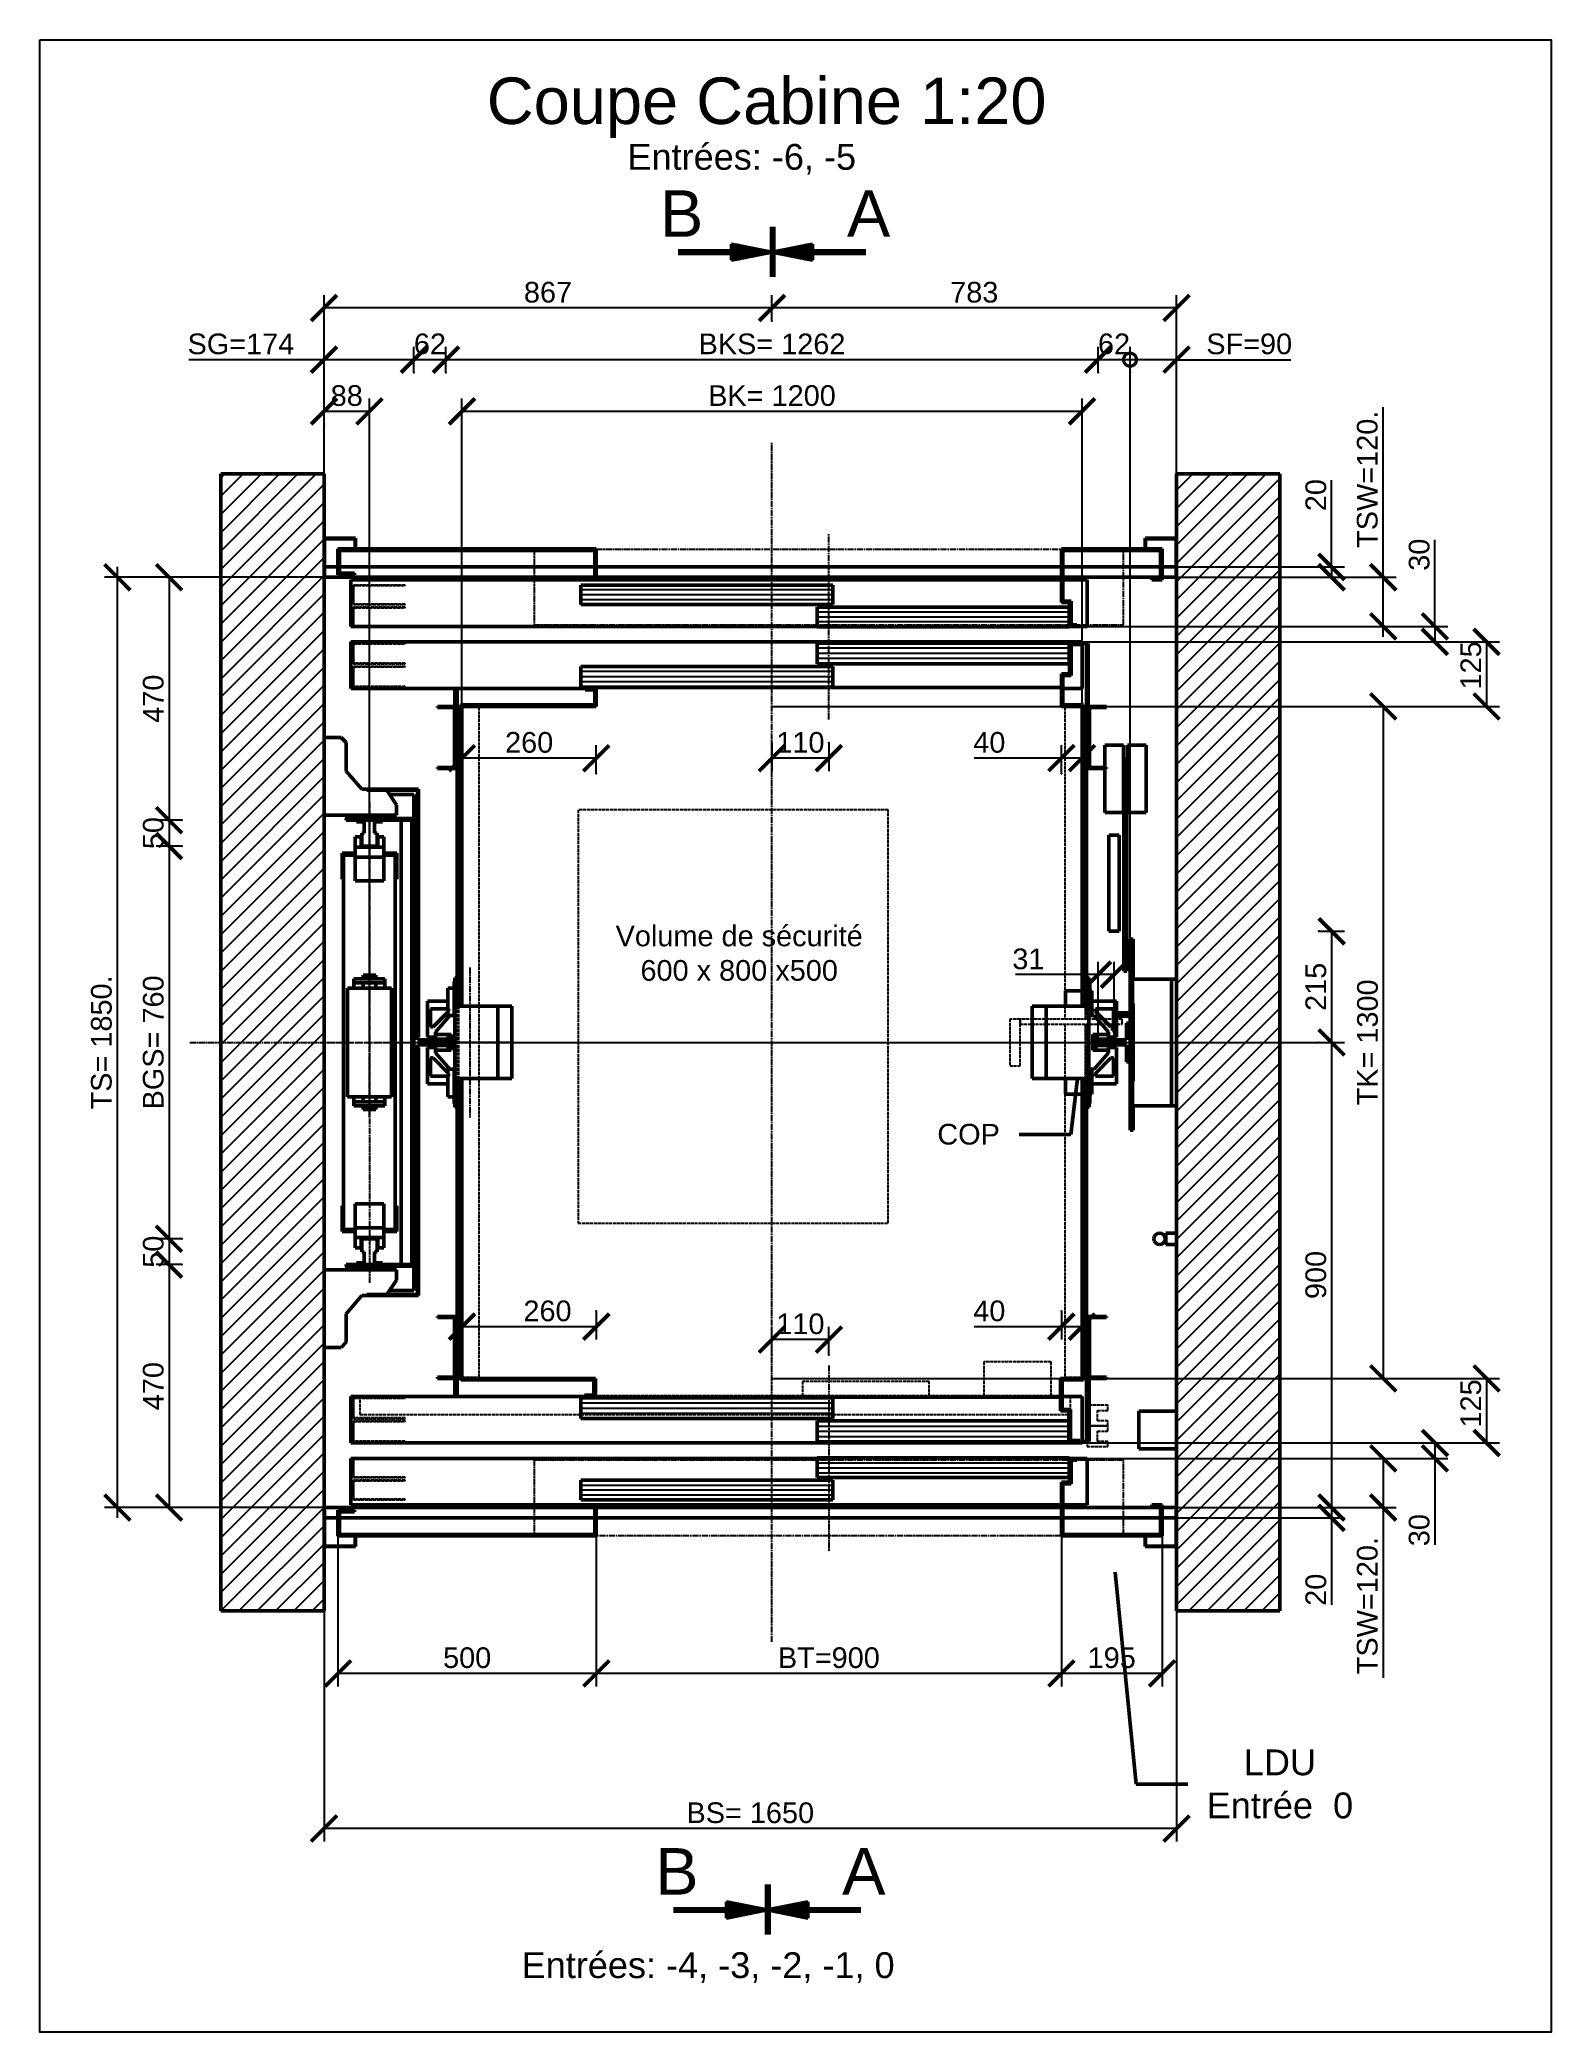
# Model space of a CAD drawing. Header units: millimetres. Extents: x -1795 to 75982, y -13206 to 25154.
# Drawn here: x 41382 to 44307, y -100 to 3755 of the extents above; entities that cross this region are included whole.
import ezdxf

# ---------------------------------------------------------------- set-up
doc = ezdxf.new("R2010")
doc.units = ezdxf.units.MM
doc.linetypes.add('AM_ISO02W050', pattern=[7.5, 6, -1.5])
doc.linetypes.add('AM_ISO08W050', pattern=[18, 12, -1.5, 3, -1.5])
for name, color, linetype, lineweight in [('AM_0', 7, 'Continuous', 50), ('AM_5', 3, 'Continuous', 25), ('AM_6', 2, 'Continuous', 35), ('LDCar-AM_0', 7, 'Continuous', 50), ('LDCar-AM_3', 6, 'AM_ISO02W050', 25), ('LDCar-AM_6', 2, 'Continuous', 35), ('LDCar-AM_7', 4, 'AM_ISO08W050', 25), ('LDCar-AM_8', 1, 'Continuous', 25), ('LDCarFrame-AM_0', 7, 'Continuous', 50), ('LDCarFrame-AM_3', 6, 'AM_ISO02W050', 25), ('LDCarFrame-AM_6', 2, 'Continuous', 35), ('LDElectricalComponents-AM_0', 7, 'Continuous', 50), ('LDElectricalComponents-AM_6', 2, 'Continuous', 35), ('LDGear-AM_0', 7, 'Continuous', 50), ('LDGear-AM_6', 2, 'Continuous', 35), ('LDGear-AM_7', 4, 'AM_ISO08W050', 25), ('LDGuides-AM_0', 7, 'Continuous', 50), ('LDGuides-AM_6', 2, 'Continuous', 35), ('LDHallButton-AM_0', 7, 'Continuous', 50), ('LDHallButton-AM_6', 2, 'Continuous', 35), ('LDRailBrackets-AM_0', 7, 'Continuous', 50), ('LDRailBrackets-AM_6', 2, 'Continuous', 35), ('LDRefugeSpace-AM_3', 6, 'AM_ISO02W050', 25), ('LDRefugeSpace-AM_6', 2, 'Continuous', 35), ('LDShaft-AM_0', 7, 'Continuous', 50), ('LDShaft-AM_5', 3, 'Continuous', 25), ('LDShaft-AM_6', 2, 'Continuous', 35), ('LDShaft-AM_7', 4, 'AM_ISO08W050', 25), ('LDShaft-AM_8', 1, 'Continuous', 25)]:
    doc.layers.add(name, color=color, linetype=linetype, lineweight=lineweight)
doc.layers.add('AM_VIEWS', color=1, linetype='Continuous', lineweight=25, plot=False)
doc.styles.add('LD', font='ARIALUNI.TTF')
doc.styles.get("Standard").update_dxf_attribs({"font": 'ARIALUNI.TTF'})
doc.dimstyles.new('LIFT', dxfattribs={"dimtxt": 2.5, "dimasz": 2.5, "dimexe": 1.25, "dimexo": 0, "dimgap": 0.5, "dimtad": 1, "dimdec": 0, "dimzin": 1, "dimdsep": 46, "dimtxsty": 'LD', "dimblk": 'ARCHTICK', "dimcen": 0, "dimdle": 1, "dimclrd": 3, "dimclre": 3, "dimclrt": 4, "dimadec": 0, "dimazin": 0, "dimtp": 0.1, "dimtm": 0.1, "dimtfac": 0.71, "dimtdec": 0, "dimtix": 1, "dimtmove": 0, "dimatfit": 3, "dimfxl": 1, "dimtolj": 1, "dimarcsym": 0})

msp = doc.modelspace()

# ---------------------------------------------------------------- texts
at = {"layer": 'LDShaft-AM_0', "style": 'LD'}
for s, insert, char_height, attachment_point in [('\\fArial Unicode MS|b0|i0|u0;\\C256;Coupe Cabine 1:20', (42788.5, 3564.8), 90, 8), ('\\fArial Unicode MS|b0|i0|u0;\\C256;Entrées: -6, -5', (42740.4, 3523.8), 50, 5), ('\\fArial Unicode MS|b0|i0|u0;\\C256;Volume de sécurité\\P600 x 800 x500 ', (42735.4, 1987.4), 40, 5), ('\\fArial Unicode MS|b0|i0|u0;\\C256;Entrées: -4, -3, -2, -1, 0', (42675.3, 25), 50, 5)]:
    msp.add_mtext(s, dxfattribs=dict(at, insert=insert, char_height=char_height, attachment_point=attachment_point))

# ---------------------------------------------------------------- blocks, each defined once
blk = doc.blocks.new('LD_20150423131208_0000008C')
at = {"layer": 'LDShaft-AM_8'}
for p, q in [((-200, 1815.3), (-15.3, 2000)), ((-200, 1850.6), (-50.6, 2000)), ((-200, 1886), (-86, 2000)), ((-200, 1921.3), (-121.3, 2000)), ((-200, 1956.7), (-156.7, 2000)), ((-200, 1992), (-192, 2000)), ((-200, 1779.9), (0, 1979.9)), ((1650, 1826.8), (1823.2, 2000)), ((1650, 1862.1), (1787.9, 2000)), ((1650, 1897.5), (1752.5, 2000)), ((1650, 1932.8), (1717.2, 2000)), ((1650, 1968.2), (1681.8, 2000)), ((1650, 1791.4), (1850, 1991.4)), ((-200, 1744.5), (0, 1944.5)), ((1650, 1756.1), (1850, 1956.1)), ((-200, 1709.2), (0, 1909.2)), ((1650, 1720.7), (1850, 1920.7)), ((-200, 1673.8), (0, 1873.8)), ((1650, 1685.4), (1850, 1885.4)), ((-200, 1638.5), (0, 1838.5)), ((1650, 1650), (1850, 1850)), ((1650, 1650), (1850, 1850)), ((1650, 1614.6), (1850, 1814.6)), ((-200, 1603.1), (0, 1803.1)), ((1650, 1579.3), (1850, 1779.3)), ((-200, 1567.8), (0, 1767.8)), ((1650, 1543.9), (1850, 1743.9)), ((-200, 1532.4), (0, 1732.4)), ((-200, 1497.1), (0, 1697.1)), ((1650, 1508.6), (1850, 1708.6)), ((-200, 1461.7), (0, 1661.7)), ((1650, 1473.2), (1850, 1673.2)), ((-200, 1426.3), (0, 1626.3)), ((1650, 1437.9), (1850, 1637.9)), ((-200, 1391), (0, 1591)), ((1650, 1402.5), (1850, 1602.5)), ((-200, 1355.6), (0, 1555.6)), ((1650, 1367.2), (1850, 1567.2)), ((-200, 1320.3), (0, 1520.3)), ((1650, 1331.8), (1850, 1531.8)), ((-200, 1284.9), (0, 1484.9)), ((1650, 1296.4), (1850, 1496.4)), ((-200, 1249.6), (0, 1449.6)), ((1650, 1261.1), (1850, 1461.1)), ((-200, 1214.2), (0, 1414.2)), ((1650, 1225.7), (1850, 1425.7)), ((1650, 1190.4), (1850, 1390.4)), ((-200, 1178.9), (0, 1378.9)), ((1650, 1155), (1850, 1355)), ((-200, 1143.5), (0, 1343.5)), ((1650, 1119.7), (1850, 1319.7)), ((-200, 1108.1), (0, 1308.1)), ((-200, 1072.8), (0, 1272.8)), ((1650, 1084.3), (1850, 1284.3)), ((-200, 1037.4), (0, 1237.4)), ((1650, 1049), (1850, 1249)), ((-200, 1002.1), (0, 1202.1)), ((1650, 1013.6), (1850, 1213.6)), ((-200, 966.7), (0, 1166.7)), ((1650, 978.2), (1850, 1178.2)), ((-200, 931.4), (0, 1131.4)), ((1650, 942.9), (1850, 1142.9)), ((-200, 896), (0, 1096)), ((1650, 907.5), (1850, 1107.5)), ((-200, 860.7), (0, 1060.7)), ((1650, 872.2), (1850, 1072.2)), ((-200, 825.3), (0, 1025.3)), ((1650, 836.8), (1850, 1036.8)), ((-200, 789.9), (0, 989.9)), ((1650, 801.5), (1850, 1001.5)), ((1650, 766.1), (1850, 966.1)), ((-200, 754.6), (0, 954.6)), ((1650, 730.8), (1850, 930.8)), ((-200, 719.2), (0, 919.2)), ((1650, 695.4), (1850, 895.4)), ((-200, 683.9), (0, 883.9)), ((-200, 648.5), (0, 848.5)), ((1650, 660.1), (1850, 860.1)), ((-200, 613.2), (0, 813.2)), ((1650, 624.7), (1850, 824.7)), ((-200, 577.8), (0, 777.8)), ((1650, 589.3), (1850, 789.3)), ((-200, 542.5), (0, 742.5)), ((1650, 554), (1850, 754)), ((-200, 507.1), (0, 707.1)), ((1650, 518.6), (1850, 718.6)), ((-200, 471.8), (0, 671.8)), ((1650, 483.3), (1850, 683.3)), ((-200, 436.4), (0, 636.4)), ((1650, 447.9), (1850, 647.9)), ((-200, 401), (0, 601)), ((1650, 412.6), (1850, 612.6)), ((-200, 365.7), (0, 565.7)), ((1650, 377.2), (1850, 577.2)), ((1650, 341.9), (1850, 541.9)), ((-200, 330.3), (0, 530.3)), ((1650, 306.5), (1850, 506.5)), ((-200, 295), (0, 495)), ((1650, 271.1), (1850, 471.1)), ((-200, 259.6), (0, 459.6)), ((-200, 224.3), (0, 424.3)), ((1650, 235.8), (1850, 435.8)), ((-200, 188.9), (0, 388.9)), ((1650, 200.4), (1850, 400.4)), ((-200, 153.6), (0, 353.6)), ((1650, 165.1), (1850, 365.1)), ((-200, 118.2), (0, 318.2)), ((1650, 129.7), (1850, 329.7)), ((-200, 82.8), (0, 282.8)), ((1650, 94.4), (1850, 294.4)), ((-200, 47.5), (0, 247.5)), ((1650, 59), (1850, 259)), ((-200, 12.1), (0, 212.1)), ((1650, 23.7), (1850, 223.7)), ((-200, -23.2), (0, 176.8)), ((1650, -11.7), (1850, 188.3)), ((-200, -58.6), (0, 141.4)), ((1650, -47.1), (1850, 152.9)), ((1650, -82.4), (1850, 117.6)), ((-200, -93.9), (0, 106.1)), ((1650, -117.8), (1850, 82.2)), ((-200, -129.3), (0, 70.7)), ((1650, -153.1), (1850, 46.9)), ((-200, -164.6), (0, 35.4)), ((1650, -188.5), (1850, 11.5)), ((-200, -200), (0, 0)), ((-200, -200), (0, 0)), ((-164.6, -200), (0, -35.4)), ((1673.8, -200), (1850, -23.8)), ((-129.3, -200), (0, -70.7)), ((1709.2, -200), (1850, -59.2)), ((-93.9, -200), (0, -106.1)), ((1744.5, -200), (1850, -94.5)), ((-58.6, -200), (0, -141.4)), ((1779.9, -200), (1850, -129.9)), ((-23.2, -200), (0, -176.8)), ((1815.3, -200), (1850, -165.3))]:
    blk.add_line(p, q, dxfattribs=at)
blk = doc.blocks.new('DWGSECTION_AABB')
for p, q in [((-0.07, -2.65), (-0.07, 2.74)), ((-0.02, -2.65), (-0.02, 2.74)), ((0.03, -2.65), (0.03, 2.74)), ((0.07, -2.65), (0.07, 2.74)), ((0.12, -2.65), (0.12, 2.74)), ((0.16, -2.65), (0.16, 2.74)), ((0.21, -2.65), (0.21, 2.74)), ((-10.08, 0.14), (-0.7, 0.14)), ((-10.08, 0.09), (-0.47, 0.09)), ((-10.08, 0.05), (-0.23, 0.05)), ((-10.08, 0), (0, 0)), ((-4.36, 0.87), (0, 0)), ((-4.36, 0.87), (-4.36, 0)), ((-4.36, 0.84), (-4.21, 0.84)), ((-4.36, 0.79), (-3.98, 0.79)), ((-4.36, 0.74), (-3.74, 0.74)), ((-4.36, 0.7), (-3.51, 0.7)), ((-4.36, 0.65), (-3.27, 0.65)), ((-4.36, 0.6), (-3.04, 0.6)), ((-4.36, 0.56), (-2.81, 0.56)), ((-4.36, 0.51), (-2.57, 0.51)), ((-4.36, 0.46), (-2.34, 0.46)), ((-4.36, 0.42), (-2.1, 0.42)), ((-4.36, 0.37), (-1.87, 0.37)), ((-4.36, 0.33), (-1.64, 0.33)), ((-4.36, 0.28), (-1.4, 0.28)), ((-4.36, 0.23), (-1.17, 0.23)), ((-4.36, 0.19), (-0.94, 0.19)), ((-4.36, 0), (-4.36, -0.87)), ((-4.36, -0.87), (0, 0)), ((4.36, 0.87), (0, 0)), ((4.36, -0.87), (0, 0)), ((10.08, 0), (0, 0)), ((10.08, 0.05), (0.23, 0.05)), ((10.08, 0.09), (0.47, 0.09)), ((10.08, 0.14), (0.7, 0.14)), ((4.36, 0.19), (0.94, 0.19)), ((4.36, 0.23), (1.17, 0.23)), ((4.36, 0.28), (1.4, 0.28)), ((4.36, 0.33), (1.64, 0.33)), ((4.36, 0.37), (1.87, 0.37)), ((4.36, 0.42), (2.1, 0.42)), ((4.36, 0.46), (2.34, 0.46)), ((4.36, 0.51), (2.57, 0.51)), ((4.36, 0.56), (2.81, 0.56)), ((4.36, 0.6), (3.04, 0.6)), ((4.36, 0.65), (3.27, 0.65)), ((4.36, 0.7), (3.51, 0.7)), ((4.36, 0.74), (3.74, 0.74)), ((4.36, 0.87), (4.36, 0)), ((4.36, 0), (4.36, -0.87)), ((-10.08, -0.05), (-0.23, -0.05)), ((-10.08, -0.09), (-0.47, -0.09)), ((-10.08, -0.14), (-0.7, -0.14)), ((-4.36, -0.19), (-0.94, -0.19)), ((-4.36, -0.23), (-1.17, -0.23)), ((-4.36, -0.28), (-1.4, -0.28)), ((-4.36, -0.33), (-1.64, -0.33)), ((-4.36, -0.37), (-1.87, -0.37)), ((-4.36, -0.42), (-2.1, -0.42)), ((-4.36, -0.46), (-2.34, -0.46)), ((-4.36, -0.51), (-2.57, -0.51)), ((-4.36, -0.56), (-2.81, -0.56)), ((-4.36, -0.6), (-3.04, -0.6)), ((-4.36, -0.65), (-3.27, -0.65)), ((-4.36, -0.7), (-3.51, -0.7)), ((-4.36, -0.74), (-3.74, -0.74)), ((-4.36, -0.79), (-3.98, -0.79)), ((-4.36, -0.84), (-4.21, -0.84)), ((10.08, -0.05), (0.23, -0.05)), ((10.08, -0.09), (0.47, -0.09)), ((10.08, -0.14), (0.7, -0.14)), ((4.36, -0.19), (0.94, -0.19)), ((4.36, -0.23), (1.17, -0.23)), ((4.36, -0.28), (1.4, -0.28)), ((4.36, -0.33), (1.64, -0.33)), ((4.36, -0.37), (1.87, -0.37)), ((4.36, -0.42), (2.1, -0.42)), ((4.36, -0.46), (2.34, -0.46)), ((4.36, -0.51), (2.57, -0.51)), ((4.36, -0.56), (2.81, -0.56)), ((4.36, -0.6), (3.04, -0.6)), ((4.36, -0.65), (3.27, -0.65)), ((4.36, -0.7), (3.51, -0.7)), ((4.36, -0.74), (3.74, -0.74)), ((4.36, -0.79), (3.98, -0.79)), ((4.36, -0.84), (4.21, -0.84))]:
    blk.add_line(p, q)
for s, p in [('B', (-12.04, 1.65)), ('A', (8.06, 1.66))]:
    blk.add_text(s, height=5).set_placement(p)
blk = doc.blocks.new('LD_20150423131208_0000008D')
at = {"layer": 'LDShaft-AM_0'}
for p, q in [((1531.4, -124.7), (1572.1, -535)), ((1572.1, -535), (1672.1, -535))]:
    blk.add_line(p, q, dxfattribs=at)
blk.add_solid([(1524.5, -55), (1543, -123.5), (1519.8, -125.8), (1524.5, -55)], dxfattribs=at)
at = {"layer": 'LDShaft-AM_0', "insert": (1850, -535), "char_height": 50, "attachment_point": 5, "style": 'LD'}
blk.add_mtext('\\fArial Unicode MS|b0|i0|u0;\\C256;LDU\\PEntrée  0', dxfattribs=at)
blk = doc.blocks.new('LD_20150423131208_0000008E')
at = {"layer": 'LDShaft-AM_0'}
for p, q in [((1458.6, 830.5), (1445.4, 722.1)), ((1445.4, 722.1), (1345.4, 722.1))]:
    blk.add_line(p, q, dxfattribs=at)
blk.add_solid([(1467, 900), (1470.2, 829.1), (1447, 831.9), (1467, 900)], dxfattribs=at)
at = {"layer": 'LDShaft-AM_0', "insert": (1247.5, 722.1), "char_height": 40, "attachment_point": 5, "style": 'LD'}
blk.add_mtext('\\fArial Unicode MS|b0|i0|u0;\\C256;COP', dxfattribs=at)
blk = doc.blocks.new('LD_20150423131208_0000008F')
at = {"layer": 'LDShaft-AM_0'}
for p, q in [((0, 2000), (-200, 2000)), ((-200, 2000), (-200, -200)), ((0, 2000), (0, 1875.5)), ((0, -200), (0, 2000)), ((1650, 1875.5), (1650, 2000)), ((1757.5, 2000), (1650, 2000)), ((1650, 2000), (1650, -20)), ((1782.5, 2000), (1757.5, 2000)), ((1850, 2000), (1782.5, 2000)), ((1850, -200), (1850, 2000)), ((1, 1820), (27, 1820)), ((30, 1820), (524, 1820)), ((527, 1820), (1427, 1820)), ((1430, 1820), (1619, 1820)), ((1622, 1820), (1649, 1820)), ((0, 1805), (0, 1800)), ((0, 1800), (0, 1490)), ((0, 1800), (524, 1800)), ((527, 1800), (1427, 1800)), ((1430, 1800), (1619, 1800)), ((1622, 1800), (1650, 1800)), ((1650, 1800), (1650, 1805)), ((1650, 1022.5), (1650, 1800)), ((0, 1340), (0, 460)), ((1650, 531), (1650, 777.5)), ((1650, 186.5), (1650, 509)), ((0, 310), (0, 0)), ((1650, 0), (1650, 113.5)), ((0, 0), (524, 0)), ((524, 0), (0, 0)), ((0, 0), (0, -5)), ((527, 0), (1427, 0)), ((1427, 0), (527, 0)), ((1430, 0), (1619, 0)), ((1619, 0), (1430, 0)), ((1622, 0), (1650, 0)), ((1650, 0), (1622, 0)), ((1650, -5), (1650, 0)), ((1, -20), (27, -20)), ((27, -20), (1, -20)), ((30, -20), (524, -20)), ((524, -20), (30, -20)), ((527, -20), (1427, -20)), ((1427, -20), (527, -20)), ((1430, -20), (1619, -20)), ((1619, -20), (1430, -20)), ((1622, -20), (1649, -20)), ((1649, -20), (1622, -20)), ((1650, -20), (1650, -200)), ((0, -75.5), (0, -200)), ((1650, -200), (1650, -75.5)), ((-200, -200), (0, -200)), ((1650, -200), (1757.5, -200)), ((1757.5, -200), (1782.5, -200)), ((1782.5, -200), (1850, -200))]:
    blk.add_line(p, q, dxfattribs=at)
blk = doc.blocks.new('LD_20150423131208_00000090')
at = {"layer": 'LDCar-AM_0'}
for p, q in [((-93, 490), (-93, 488)), ((7, 490), (-93, 490)), ((-93, 488), (5, 488)), ((5, 488), (5, 10)), ((7, 10), (7, 490)), ((5, 10), (7, 10)), ((7, -10), (5, -10)), ((5, -10), (5, -488)), ((7, -490), (7, -10)), ((5, -488), (-93, -488)), ((-93, -488), (-93, -490)), ((-93, -490), (7, -490))]:
    blk.add_line(p, q, dxfattribs=at)
blk = doc.blocks.new('_ArchTick')
at = {"color": 0, "linetype": 'ByBlock', "const_width": 0.15}
blk.add_lwpolyline([(-0.5, -0.5), (0.5, 0.5)], dxfattribs=at)
blk = doc.blocks.new('*D346')
at = {"layer": 'LDShaft-AM_5', "color": 3, "transparency": 16777216}
for p, q in [((41931.9, 3011), (41931.9, 3061)), ((42019.9, 1815), (42019.9, 3061)), ((42019.9, 3036), (41931.9, 3036))]:
    blk.add_line(p, q, dxfattribs=at)
for p in [(41931.9, 3011.2), (42019.9, 1815.2)]:
    blk.add_point(p, dxfattribs=at)
at = {"layer": 'LDShaft-AM_5', "color": 3, "transparency": 16777216, "xscale": 50, "yscale": 50, "zscale": 50}
blk.add_blockref('_ArchTick', (41931.9, 3036), dxfattribs=at)
at = {"layer": 'LDShaft-AM_5', "color": 3, "transparency": 16777216, "xscale": 50, "yscale": 50, "zscale": 50, "rotation": 180}
blk.add_blockref('_ArchTick', (42019.9, 3036), dxfattribs=at)
at = {"layer": 'LDShaft-AM_5', "color": 4, "transparency": 16777216, "insert": (41975.9, 3046), "char_height": 40, "attachment_point": 8, "style": 'LD'}
blk.add_mtext('88', dxfattribs=at)
blk = doc.blocks.new('LD_20150423131208_00000091')
at = {"layer": 'LDRailBrackets-AM_0'}
for p, q in [((33, 590), (0, 590)), ((0, 590), (0, 440)), ((43, 580), (33, 590)), ((43, 525), (43, 580)), ((73, 490), (43, 525)), ((83, 490), (73, 490)), ((140, 460), (121.3, 488)), ((174, 480), (126.7, 480)), ((174, -480), (174, 480)), ((0, 440), (140, 440)), ((44, 440), (44, 433)), ((140, 440), (140, 460)), ((149, 430), (149, -430)), ((0, -440), (0, -590)), ((140, -440), (0, -440)), ((44, -433), (44, -440)), ((121.3, -488), (140, -460)), ((140, -460), (140, -440)), ((43, -525), (73, -490)), ((73, -490), (83, -490)), ((126.7, -480), (174, -480)), ((43, -580), (43, -525)), ((0, -590), (33, -590)), ((33, -590), (43, -580))]:
    blk.add_line(p, q, dxfattribs=at)
blk = doc.blocks.new('*D348')
at = {"layer": 'LDShaft-AM_5', "color": 3, "transparency": 16777216}
for p, q in [((41931.9, 1815), (41931.9, 3161)), ((42105.9, 3111), (42105.9, 3161)), ((41931.9, 3136), (41670.4, 3136)), ((42105.9, 3136), (41931.9, 3136))]:
    blk.add_line(p, q, dxfattribs=at)
for p in [(42105.9, 3111.2), (41931.9, 1815.2)]:
    blk.add_point(p, dxfattribs=at)
at = {"layer": 'LDShaft-AM_5', "color": 3, "transparency": 16777216, "xscale": 50, "yscale": 50, "zscale": 50, "rotation": 180}
blk.add_blockref('_ArchTick', (41931.9, 3136), dxfattribs=at)
at = {"layer": 'LDShaft-AM_5', "color": 3, "transparency": 16777216, "xscale": 50, "yscale": 50, "zscale": 50}
blk.add_blockref('_ArchTick', (42105.9, 3136), dxfattribs=at)
at = {"layer": 'LDShaft-AM_5', "color": 4, "transparency": 16777216, "insert": (41771.1, 3146), "char_height": 40, "attachment_point": 8, "style": 'LD'}
blk.add_mtext('SG=174', dxfattribs=at)
blk = doc.blocks.new('*D349')
at = {"layer": 'LDShaft-AM_5', "color": 3, "transparency": 16777216}
for p, q in [((41656.9, 2195), (41606.9, 2195)), ((41631.9, 2195), (41631.9, 1435)), ((41656.9, 1435), (41606.9, 1435))]:
    blk.add_line(p, q, dxfattribs=at)
for p in [(41656.7, 2195), (41656.7, 1435)]:
    blk.add_point(p, dxfattribs=at)
at = {"layer": 'LDShaft-AM_5', "color": 3, "transparency": 16777216, "xscale": 50, "yscale": 50, "zscale": 50}
for p, rotation in [((41631.9, 2195), 90), ((41631.9, 1435), 270)]:
    blk.add_blockref('_ArchTick', p, dxfattribs=dict(at, rotation=rotation))
at = {"layer": 'LDShaft-AM_5', "color": 4, "transparency": 16777216, "insert": (41621.9, 1815), "char_height": 40, "attachment_point": 8, "rotation": 90, "style": 'LD'}
blk.add_mtext('BGS= 760', dxfattribs=at)
blk = doc.blocks.new('LD_20150423131208_00000092')
at = {"layer": 'LDCar-AM_0'}
for p, q in [((-28, 366), (-53, 366)), ((-53, 366), (-53, 316)), ((-50, 363), (-28, 363)), ((-50, 316), (-50, 363)), ((-28, 362), (-50, 362)), ((-50, 362), (-50, -362)), ((53, 366), (28, 366)), ((28, 363), (50, 363)), ((50, 362), (28, 362)), ((50, 363), (50, 316)), ((50, -362), (50, 362)), ((53, 316), (53, 366)), ((-53, 316), (-50, 316)), ((50, 316), (53, 316)), ((-53, -316), (-53, -366)), ((-50, -316), (-53, -316)), ((-50, -363), (-50, -316)), ((50, -316), (50, -363)), ((53, -316), (50, -316)), ((53, -366), (53, -316)), ((-53, -366), (-28, -366)), ((-50, -362), (-28, -362)), ((-28, -363), (-50, -363)), ((28, -362), (50, -362)), ((50, -363), (28, -363)), ((28, -366), (53, -366))]:
    blk.add_line(p, q, dxfattribs=at)
blk = doc.blocks.new('*D351')
at = {"layer": 'LDShaft-AM_5', "color": 3, "transparency": 16777216}
for p, q in [((41656.9, 2245), (41606.9, 2245)), ((41631.9, 2245), (41631.9, 2195)), ((41656.9, 2195), (41606.9, 2195))]:
    blk.add_line(p, q, dxfattribs=at)
for p in [(41656.7, 2245), (41656.7, 2195)]:
    blk.add_point(p, dxfattribs=at)
at = {"layer": 'LDShaft-AM_5', "color": 4, "transparency": 16777216, "insert": (41621.9, 2220), "char_height": 40, "attachment_point": 8, "rotation": 90, "style": 'LD'}
blk.add_mtext('50', dxfattribs=at)
blk = doc.blocks.new('_NONE')
blk = doc.blocks.new('LD_20150423131208_00000093')
at = {"layer": 'LDGuides-AM_0'}
for p, q in [((0, 25), (-25, 25)), ((-25, 25), (-25, 21.5)), ((-25, 21.5), (-10, 21.5)), ((-10, 0), (-15, 0)), ((-15, 0), (-15, -25)), ((-10, 21.5), (-10, 0)), ((25, 25), (0, 25)), ((10, 21.5), (25, 21.5)), ((10, 0), (10, 21.5)), ((15, 0), (10, 0)), ((15, -25), (15, 0)), ((25, 21.5), (25, 25)), ((-15, -25), (15, -25))]:
    blk.add_line(p, q, dxfattribs=at)
blk = doc.blocks.new('*D353')
at = {"layer": 'LDShaft-AM_5', "color": 3, "transparency": 16777216}
for p, q in [((41656.9, 1435), (41606.9, 1435)), ((41631.9, 1435), (41631.9, 1385)), ((41656.9, 1385), (41606.9, 1385))]:
    blk.add_line(p, q, dxfattribs=at)
for p in [(41656.7, 1435), (41656.7, 1385)]:
    blk.add_point(p, dxfattribs=at)
at = {"layer": 'LDShaft-AM_5', "color": 4, "transparency": 16777216, "insert": (41621.9, 1410), "char_height": 40, "attachment_point": 8, "rotation": 90, "style": 'LD'}
blk.add_mtext('50', dxfattribs=at)
blk = doc.blocks.new('LD_20150423131208_00000094')
at = {"layer": 'LDGuides-AM_0'}
for p, q in [((15, 25), (-15, 25)), ((-15, 25), (-15, 0)), ((-15, 0), (-10, 0)), ((-10, 0), (-10, -21.5)), ((10, 0), (15, 0)), ((10, -21.5), (10, 0)), ((15, 0), (15, 25)), ((-10, -21.5), (-25, -21.5)), ((-25, -21.5), (-25, -25)), ((-25, -25), (0, -25)), ((0, -25), (25, -25)), ((25, -21.5), (10, -21.5)), ((25, -25), (25, -21.5))]:
    blk.add_line(p, q, dxfattribs=at)
blk = doc.blocks.new('LD_20150423131208_00000095')
at = {"layer": 'LDCar-AM_7'}
blk.add_line((0, 465), (0, -465), dxfattribs=at)
blk = doc.blocks.new('*D356')
at = {"layer": 'LDShaft-AM_5', "color": 3, "transparency": 16777216}
for p, q in [((41656.9, 2715), (41606.9, 2715)), ((41631.9, 2715), (41631.9, 2245)), ((41656.9, 2245), (41606.9, 2245))]:
    blk.add_line(p, q, dxfattribs=at)
for p in [(41656.7, 2715), (41656.7, 2245)]:
    blk.add_point(p, dxfattribs=at)
at = {"layer": 'LDShaft-AM_5', "color": 3, "transparency": 16777216, "xscale": 50, "yscale": 50, "zscale": 50}
for p, rotation in [((41631.9, 2715), 90), ((41631.9, 2245), 270)]:
    blk.add_blockref('_ArchTick', p, dxfattribs=dict(at, rotation=rotation))
at = {"layer": 'LDShaft-AM_5', "color": 4, "transparency": 16777216, "insert": (41621.9, 2480), "char_height": 40, "attachment_point": 8, "rotation": 90, "style": 'LD'}
blk.add_mtext('470', dxfattribs=at)
blk = doc.blocks.new('*D357')
at = {"layer": 'LDShaft-AM_5', "color": 3, "transparency": 16777216}
for p, q in [((41656.9, 1385), (41606.9, 1385)), ((41631.9, 1385), (41631.9, 915)), ((42019.9, 915), (41606.9, 915))]:
    blk.add_line(p, q, dxfattribs=at)
for p in [(41656.7, 1385), (42019.7, 915)]:
    blk.add_point(p, dxfattribs=at)
at = {"layer": 'LDShaft-AM_5', "color": 3, "transparency": 16777216, "xscale": 50, "yscale": 50, "zscale": 50}
for p, rotation in [((41631.9, 1385), 90), ((41631.9, 915), 270)]:
    blk.add_blockref('_ArchTick', p, dxfattribs=dict(at, rotation=rotation))
at = {"layer": 'LDShaft-AM_5', "color": 4, "transparency": 16777216, "insert": (41621.9, 1150), "char_height": 40, "attachment_point": 8, "rotation": 90, "style": 'LD'}
blk.add_mtext('470', dxfattribs=at)
blk = doc.blocks.new('LD_20150423131208_00000098')
at = {"layer": 'LDCarFrame-AM_0'}
for p, q in [((-16, 15), (-28, 15)), ((-28, 15), (-28, -5)), ((-16, -5), (-16, 15)), ((28, 15), (16, 15)), ((16, 15), (16, -5)), ((28, -5), (28, 15)), ((28, -5), (-28, -5)), ((-28, -5), (-28, -24)), ((-28, -5), (-16, -5)), ((-28, -24), (28, -24)), ((28, -24), (-28, -24)), ((-28, -24), (-28, -70)), ((16, -5), (28, -5)), ((28, -24), (28, -5)), ((28, -70), (28, -24)), ((-28, -70), (28, -70))]:
    blk.add_line(p, q, dxfattribs=at)
blk = doc.blocks.new('LD_20150423131208_00000099')
at = {"layer": 'LDCarFrame-AM_0'}
for p, q in [((28, 70), (-28, 70)), ((-28, 70), (-28, 24)), ((28, 24), (28, 70)), ((28, 24), (-28, 24)), ((-28, 24), (-28, 5)), ((-28, 24), (28, 24)), ((-28, 5), (28, 5)), ((-16, 5), (-28, 5)), ((-28, 5), (-28, -15)), ((-16, -15), (-16, 5)), ((28, 5), (16, 5)), ((16, 5), (16, -15)), ((28, 5), (28, 24)), ((28, -15), (28, 5)), ((-28, -15), (-16, -15)), ((16, -15), (28, -15))]:
    blk.add_line(p, q, dxfattribs=at)
blk = doc.blocks.new('LD_20150423131208_0000009A')
at = {"layer": 'LDGear-AM_0'}
for p, q in [((30, 123), (-30, 123)), ((-30, 123), (-30, 115)), ((-11.5, 130), (-12.5, 130)), ((-12.5, 130), (-12.5, 123)), ((-8.8, 130), (-11.5, 130)), ((-4.8, 130), (-8.8, 130)), ((0, 130), (-4.8, 130)), ((4.8, 130), (0, 130)), ((8.8, 130), (4.8, 130)), ((11.5, 130), (8.8, 130)), ((12.5, 130), (11.5, 130)), ((12.5, 123), (12.5, 130)), ((30, 115), (30, 123)), ((-30, 115), (30, 115)), ((-12.5, 115), (-30, 115)), ((-30, 115), (-30, 105)), ((-12.5, 115), (-12.5, 105)), ((30, 115), (12.5, 115)), ((12.5, 105), (12.5, 115)), ((30, 105), (30, 115)), ((-30, -105), (-30, -115)), ((-30, -115), (-12.5, -115)), ((30, -115), (-30, -115)), ((-30, -115), (-30, -123)), ((-12.5, -105), (-12.5, -115)), ((12.5, -115), (12.5, -105)), ((12.5, -115), (30, -115)), ((30, -115), (30, -105)), ((30, -123), (30, -115)), ((-30, -123), (30, -123)), ((-12.5, -123), (-12.5, -130)), ((-12.5, -130), (-11.5, -130)), ((-11.5, -130), (-8.8, -130)), ((-8.8, -130), (-4.8, -130)), ((-4.8, -130), (0, -130)), ((0, -130), (4.8, -130)), ((4.8, -130), (8.8, -130)), ((8.8, -130), (11.5, -130)), ((11.5, -130), (12.5, -130)), ((12.5, -130), (12.5, -123))]:
    blk.add_line(p, q, dxfattribs=at)
blk = doc.blocks.new('LD_20150423131208_0000009B')
at = {"layer": 'LDGear-AM_0'}
for p, q in [((-39.3, 105), (-42.5, 105)), ((-42.5, 105), (-42.5, -105)), ((-30.1, 105), (-39.3, 105)), ((-16.3, 105), (-30.1, 105)), ((0, 105), (-16.3, 105)), ((-11.5, 115), (-12.5, 115)), ((-12.5, 115), (-12.5, 105)), ((-12.5, 105), (-11.5, 105)), ((-8.8, 115), (-11.5, 115)), ((-11.5, 105), (-8.8, 105)), ((-4.8, 115), (-8.8, 115)), ((-8.8, 105), (-4.8, 105)), ((0, 115), (-4.8, 115)), ((-4.8, 105), (0, 105)), ((4.8, 115), (0, 115)), ((0, 105), (4.8, 105)), ((16.3, 105), (0, 105)), ((8.8, 115), (4.8, 115)), ((4.8, 105), (8.8, 105)), ((11.5, 115), (8.8, 115)), ((8.8, 105), (11.5, 105)), ((12.5, 115), (11.5, 115)), ((11.5, 105), (12.5, 105)), ((12.5, 105), (12.5, 115)), ((30.1, 105), (16.3, 105)), ((39.3, 105), (30.1, 105)), ((42.5, 105), (39.3, 105)), ((42.5, -105), (42.5, 105)), ((-42.5, -105), (-39.3, -105)), ((-39.3, -105), (-30.1, -105)), ((-30.1, -105), (-16.3, -105)), ((-16.3, -105), (0, -105)), ((-11.5, -105), (-12.5, -105)), ((-12.5, -105), (-12.5, -115)), ((-12.5, -115), (-11.5, -115)), ((-8.8, -105), (-11.5, -105)), ((-11.5, -115), (-8.8, -115)), ((-4.8, -105), (-8.8, -105)), ((-8.8, -115), (-4.8, -115)), ((0, -105), (-4.8, -105)), ((-4.8, -115), (0, -115)), ((4.8, -105), (0, -105)), ((0, -105), (16.3, -105)), ((0, -115), (4.8, -115)), ((8.8, -105), (4.8, -105)), ((4.8, -115), (8.8, -115)), ((11.5, -105), (8.8, -105)), ((8.8, -115), (11.5, -115)), ((12.5, -105), (11.5, -105)), ((11.5, -115), (12.5, -115)), ((12.5, -115), (12.5, -105)), ((16.3, -105), (30.1, -105)), ((30.1, -105), (39.3, -105)), ((39.3, -105), (42.5, -105))]:
    blk.add_line(p, q, dxfattribs=at)
at = {"layer": 'LDGear-AM_7'}
for p, q in [((0, -145), (0, 145)), ((-82.5, 0), (82.5, 0))]:
    blk.add_line(p, q, dxfattribs=at)
blk = doc.blocks.new('LD_20150423131208_0000009C')
at = {"layer": 'LDRailBrackets-AM_0'}
for p, q in [((-85, 122.5), (-90, 122.5)), ((-90, 122.5), (-90, 75)), ((-10, 122.5), (-85, 122.5)), ((-85, 122.5), (-85, 75)), ((-85, 75), (-85, 122.5)), ((-10, -122.5), (-10, 122.5)), ((0, 122.5), (-10, 122.5)), ((0, -122.5), (0, 122.5)), ((-90, -75), (-90, -122.5)), ((-85, -75), (-85, -122.5)), ((-85, -122.5), (-85, -75)), ((-90, -122.5), (-85, -122.5)), ((-85, -122.5), (-10, -122.5)), ((-10, -122.5), (0, -122.5))]:
    blk.add_line(p, q, dxfattribs=at)
blk = doc.blocks.new('_DotSmall')
at = {"color": 0, "linetype": 'ByBlock', "const_width": 0.5}
blk.add_lwpolyline([(-0.0625, 0, 1), (0.0625, 0, 1)], format="xyb", close=True, dxfattribs=at)
blk = doc.blocks.new('*D365')
at = {"layer": 'LDShaft-AM_5', "color": 3, "transparency": 16777216}
for p, q in [((43491.9, 1815), (43491.9, 3161)), ((43581.9, 1815), (43581.9, 3161)), ((43581.9, 3136), (43491.9, 3136)), ((43581.9, 3136), (43803.1, 3136))]:
    blk.add_line(p, q, dxfattribs=at)
for p in [(43491.9, 1815.2), (43581.9, 1815.2)]:
    blk.add_point(p, dxfattribs=at)
at = {"layer": 'LDShaft-AM_5', "color": 3, "transparency": 16777216, "xscale": 50, "yscale": 50, "zscale": 50, "rotation": 180}
blk.add_blockref('_ArchTick', (43581.9, 3136), dxfattribs=at)
at = {"layer": 'LDShaft-AM_5', "color": 3, "transparency": 16777216, "xscale": 50, "yscale": 50, "zscale": 50}
blk.add_blockref('_DotSmall', (43491.9, 3136), dxfattribs=at)
at = {"layer": 'LDShaft-AM_5', "color": 4, "transparency": 16777216, "insert": (43722.5, 3146), "char_height": 40, "attachment_point": 8, "style": 'LD'}
blk.add_mtext('SF=90', dxfattribs=at)
blk = doc.blocks.new('*D366')
at = {"layer": 'AM_5', "color": 3, "transparency": 16777216}
for p, q in [((42798.9, 3211), (42798.9, 3261)), ((43581.9, 915), (43581.9, 3261)), ((43581.9, 3236), (42798.9, 3236))]:
    blk.add_line(p, q, dxfattribs=at)
for p in [(42798.9, 3211.2), (43581.9, 915.2)]:
    blk.add_point(p, dxfattribs=at)
at = {"layer": 'AM_5', "color": 3, "transparency": 16777216, "xscale": 50, "yscale": 50, "zscale": 50, "rotation": 180}
blk.add_blockref('_ArchTick', (42798.9, 3236), dxfattribs=at)
at = {"layer": 'AM_5', "color": 3, "transparency": 16777216, "xscale": 50, "yscale": 50, "zscale": 50}
blk.add_blockref('_ArchTick', (43581.9, 3236), dxfattribs=at)
at = {"layer": 'AM_5', "color": 4, "transparency": 16777216, "insert": (43190.4, 3246), "char_height": 40, "attachment_point": 8, "style": 'LD'}
blk.add_mtext('783', dxfattribs=at)
blk = doc.blocks.new('*D367')
at = {"layer": 'AM_5', "color": 3, "transparency": 16777216}
for p, q in [((41931.9, 915), (41931.9, 3261)), ((42798.9, 3211), (42798.9, 3261)), ((42798.9, 3236), (41931.9, 3236))]:
    blk.add_line(p, q, dxfattribs=at)
for p in [(42798.9, 3211.2), (41931.9, 915.2)]:
    blk.add_point(p, dxfattribs=at)
at = {"layer": 'AM_5', "color": 3, "transparency": 16777216, "xscale": 50, "yscale": 50, "zscale": 50, "rotation": 180}
blk.add_blockref('_ArchTick', (41931.9, 3236), dxfattribs=at)
at = {"layer": 'AM_5', "color": 3, "transparency": 16777216, "xscale": 50, "yscale": 50, "zscale": 50}
blk.add_blockref('_ArchTick', (42798.9, 3236), dxfattribs=at)
at = {"layer": 'AM_5', "color": 4, "transparency": 16777216, "insert": (42365.4, 3246), "char_height": 40, "attachment_point": 8, "style": 'LD'}
blk.add_mtext('867', dxfattribs=at)
blk = doc.blocks.new('*D368')
at = {"layer": 'LDShaft-AM_5', "color": 3, "transparency": 16777216}
for p, q in [((41931.9, 915), (41931.9, 269)), ((43581.9, 915), (43581.9, 269)), ((43581.9, 294), (41931.9, 294))]:
    blk.add_line(p, q, dxfattribs=at)
for p in [(41931.9, 914.8), (43581.9, 914.8)]:
    blk.add_point(p, dxfattribs=at)
at = {"layer": 'LDShaft-AM_5', "color": 3, "transparency": 16777216, "xscale": 50, "yscale": 50, "zscale": 50, "rotation": 180}
blk.add_blockref('_ArchTick', (41931.9, 294), dxfattribs=at)
at = {"layer": 'LDShaft-AM_5', "color": 3, "transparency": 16777216, "xscale": 50, "yscale": 50, "zscale": 50}
blk.add_blockref('_ArchTick', (43581.9, 294), dxfattribs=at)
at = {"layer": 'LDShaft-AM_5', "color": 4, "transparency": 16777216, "insert": (42756.9, 304), "char_height": 40, "attachment_point": 8, "style": 'LD'}
blk.add_mtext('BS= 1650', dxfattribs=at)
blk = doc.blocks.new('*D369')
at = {"layer": 'Defpoints', "color": 0, "transparency": 16777216}
for p in [(41531.9, 2715), (41931.9, 2715), (41931.9, 915)]:
    blk.add_point(p, dxfattribs=at)
at = {"layer": 'LDShaft-AM_5', "color": 3, "lineweight": -2, "transparency": 16777216}
for p, q in [((41931.9, 2715), (41506.9, 2715)), ((41531.9, 895), (41531.9, 2735)), ((41931.9, 915), (41506.9, 915))]:
    blk.add_line(p, q, dxfattribs=at)
at = {"layer": 'LDShaft-AM_5', "color": 3, "lineweight": -2, "transparency": 16777216, "xscale": 50, "yscale": 50, "zscale": 50}
for p, rotation in [((41531.9, 2715), 90), ((41531.9, 915), 270)]:
    blk.add_blockref('_ArchTick', p, dxfattribs=dict(at, rotation=rotation))
at = {"layer": 'LDShaft-AM_5', "color": 4, "transparency": 16777216, "insert": (41501.2, 1815), "char_height": 40, "attachment_point": 5, "rotation": 90, "style": 'LD'}
blk.add_mtext('\\A1;TS= 1850.', dxfattribs=at)
blk = doc.blocks.new('LD_20150423131208_0000009D')
at = {"layer": 'LDShaft-AM_0'}
for p, q in [((-976, 50), (-977, 50)), ((-977, 50), (-977, -20.5)), ((-976, -19.5), (-976, 50)), ((673, 50), (672, 50)), ((672, 50), (672, -19.5)), ((673, -20.5), (673, 50)), ((-916, 0), (-917, 0)), ((-917, 0), (-917, -19.5)), ((-916, -20.5), (-916, 0)), ((613, 0), (612, 0)), ((612, 0), (612, -20.5)), ((613, -19.5), (613, 0)), ((-977, -20.5), (-916, -20.5)), ((-917, -19.5), (-976, -19.5)), ((612, -20.5), (673, -20.5)), ((672, -19.5), (613, -19.5))]:
    blk.add_line(p, q, dxfattribs=at)
blk = doc.blocks.new('LD_20150423131208_0000009E')
at = {"layer": 'LDCar-AM_0'}
for p, q in [((-22.45, 150), (-925, 150)), ((-925, 150), (-925, 60)), ((464.95, 151), (-22.45, 151)), ((-22.45, 151), (-22.45, 113)), ((464.95, 113), (464.95, 151)), ((466, 150), (464.95, 150)), ((480, 150), (466, 150)), ((466, 150), (466, 104)), ((469, 147), (480, 147)), ((469, 101), (469, 147)), ((500, 150), (480, 150)), ((480, 147), (480, 150)), ((500, 60), (500, 150)), ((7.45, 108), (-479.95, 108)), ((-479.95, 108), (-479.95, 70)), ((-22.45, 113), (464.95, 113)), ((7.45, 70), (7.45, 108)), ((450, 104), (450, 0)), ((466, 104), (450, 104)), ((453, 3), (453, 101)), ((453, 101), (469, 101)), ((-950, 50), (-950, 0)), ((-918, 50), (-950, 50)), ((-947, 3), (-947, 47)), ((-947, 47), (-918, 47)), ((-925, 60), (450, 60)), ((-918, 47), (-918, 50)), ((-479.95, 70), (7.45, 70)), ((-450, 60), (-475, 60)), ((-475, 60), (-475, 57)), ((-475, 57), (-453, 57)), ((-453, 57), (-453, 3)), ((-450, 0), (-450, 60)), ((453, 60), (500, 60)), ((645, 60), (625, 60)), ((625, 60), (625, 57)), ((625, 57), (642, 57)), ((642, 57), (642, 3)), ((645, 0), (645, 60)), ((-950, 0), (-450, 0)), ((-453, 3), (-947, 3)), ((450, 0), (645, 0)), ((642, 3), (453, 3))]:
    blk.add_line(p, q, dxfattribs=at)
at = {"layer": 'LDCar-AM_3'}
for p, q in [((-820, 151), (-920, 151)), ((-920, 151), (-920, 113)), ((-919, 150), (-820, 150)), ((-919, 114), (-919, 150)), ((-820, 150), (-820, 151)), ((-920, 113), (-820, 113)), ((-820, 108), (-920, 108)), ((-920, 108), (-920, 70)), ((-820, 114), (-919, 114)), ((-919, 107), (-820, 107)), ((-919, 71), (-919, 107)), ((-820, 113), (-820, 114)), ((-820, 107), (-820, 108)), ((-920, 70), (-820, 70)), ((-820, 71), (-919, 71)), ((-820, 70), (-820, 71))]:
    blk.add_line(p, q, dxfattribs=at)
at = {"layer": 'LDCar-AM_7'}
for p, q in [((-570, 147), (-570, 1)), ((570, 147), (-570, 147)), ((570, 1), (570, 147)), ((-570, 1), (570, 1))]:
    blk.add_line(p, q, dxfattribs=at)
at = {"layer": 'LDCar-AM_8'}
for p, q in [((-22.5, 141.5), (465, 141.5)), ((-22.5, 132), (465, 132)), ((-22.5, 122.5), (465, 122.5)), ((-480, 98.5), (7.5, 98.5)), ((-480, 89), (7.5, 89)), ((-480, 79.5), (7.5, 79.5))]:
    blk.add_line(p, q, dxfattribs=at)
blk = doc.blocks.new('*D372')
at = {"layer": 'Defpoints', "color": 0, "transparency": 16777216}
for p in [(42908.9, 1010), (43981.9, 1010), (42908.9, 915)]:
    blk.add_point(p, dxfattribs=at)
at = {"layer": 'LDShaft-AM_5', "color": 3, "lineweight": -2, "transparency": 16777216}
for p, q in [((42908.9, 1010), (44006.9, 1010)), ((43981.9, 1010), (43981.9, 895)), ((42908.9, 915), (44006.9, 915)), ((43981.9, 915), (43981.9, 585.6))]:
    blk.add_line(p, q, dxfattribs=at)
at = {"layer": 'LDShaft-AM_5', "color": 3, "lineweight": -2, "transparency": 16777216, "xscale": 50, "yscale": 50, "zscale": 50}
for p, rotation in [((43981.9, 1010), 90), ((43981.9, 915), 270)]:
    blk.add_blockref('_ArchTick', p, dxfattribs=dict(at, rotation=rotation))
at = {"layer": 'LDShaft-AM_5', "color": 4, "transparency": 16777216, "insert": (43951.2, 725.3), "char_height": 40, "attachment_point": 5, "rotation": 90, "style": 'LD'}
blk.add_mtext('\\A1;TSW=120.', dxfattribs=at)
blk = doc.blocks.new('*D373')
at = {"layer": 'LDShaft-AM_5', "color": 3, "transparency": 16777216}
for p, q in [((42908.9, 1040), (44106.9, 1040)), ((42908.9, 1010), (44106.9, 1010)), ((44081.9, 1040), (44081.9, 1010)), ((44081.9, 1010), (44081.9, 842.7))]:
    blk.add_line(p, q, dxfattribs=at)
for p in [(42909.1, 1040), (42909.1, 1010)]:
    blk.add_point(p, dxfattribs=at)
at = {"layer": 'LDShaft-AM_5', "color": 3, "transparency": 16777216, "xscale": 50, "yscale": 50, "zscale": 50}
for p, rotation in [((44081.9, 1040), 270), ((44081.9, 1010), 90)]:
    blk.add_blockref('_ArchTick', p, dxfattribs=dict(at, rotation=rotation))
at = {"layer": 'LDShaft-AM_5', "color": 4, "transparency": 16777216, "insert": (44071.9, 871.4), "char_height": 40, "attachment_point": 8, "rotation": 90, "style": 'LD'}
blk.add_mtext('30', dxfattribs=at)
blk = doc.blocks.new('*D374')
at = {"layer": 'LDShaft-AM_5', "color": 3, "transparency": 16777216}
for p, q in [((41958.9, 860), (41958.9, 569)), ((42458.9, 860), (42458.9, 569)), ((42458.9, 594), (41958.9, 594))]:
    blk.add_line(p, q, dxfattribs=at)
for p in [(41958.9, 859.8), (42458.9, 859.8)]:
    blk.add_point(p, dxfattribs=at)
at = {"layer": 'LDShaft-AM_5', "color": 3, "transparency": 16777216, "xscale": 50, "yscale": 50, "zscale": 50, "rotation": 180}
blk.add_blockref('_ArchTick', (41958.9, 594), dxfattribs=at)
at = {"layer": 'LDShaft-AM_5', "color": 3, "transparency": 16777216, "xscale": 50, "yscale": 50, "zscale": 50}
blk.add_blockref('_ArchTick', (42458.9, 594), dxfattribs=at)
at = {"layer": 'LDShaft-AM_5', "color": 4, "transparency": 16777216, "insert": (42208.9, 604), "char_height": 40, "attachment_point": 8, "style": 'LD'}
blk.add_mtext('500', dxfattribs=at)
blk = doc.blocks.new('*D375')
at = {"layer": 'LDShaft-AM_5', "color": 3, "transparency": 16777216}
for p, q in [((43358.9, 860), (43358.9, 569)), ((43553.9, 860), (43553.9, 569)), ((43553.9, 594), (43358.9, 594))]:
    blk.add_line(p, q, dxfattribs=at)
for p in [(43358.9, 859.8), (43553.9, 859.8)]:
    blk.add_point(p, dxfattribs=at)
at = {"layer": 'LDShaft-AM_5', "color": 3, "transparency": 16777216, "xscale": 50, "yscale": 50, "zscale": 50, "rotation": 180}
blk.add_blockref('_ArchTick', (43358.9, 594), dxfattribs=at)
at = {"layer": 'LDShaft-AM_5', "color": 3, "transparency": 16777216, "xscale": 50, "yscale": 50, "zscale": 50}
blk.add_blockref('_ArchTick', (43553.9, 594), dxfattribs=at)
at = {"layer": 'LDShaft-AM_5', "color": 4, "transparency": 16777216, "insert": (43456.4, 604), "char_height": 40, "attachment_point": 8, "style": 'LD'}
blk.add_mtext('195', dxfattribs=at)
blk = doc.blocks.new('*D376')
at = {"layer": 'LDShaft-AM_5', "color": 3, "transparency": 16777216}
for p, q in [((42458.9, 860), (42458.9, 569)), ((43358.9, 860), (43358.9, 569)), ((43358.9, 594), (42458.9, 594))]:
    blk.add_line(p, q, dxfattribs=at)
for p in [(42458.9, 859.8), (43358.9, 859.8)]:
    blk.add_point(p, dxfattribs=at)
at = {"layer": 'LDShaft-AM_5', "color": 3, "transparency": 16777216, "xscale": 50, "yscale": 50, "zscale": 50, "rotation": 180}
blk.add_blockref('_ArchTick', (42458.9, 594), dxfattribs=at)
at = {"layer": 'LDShaft-AM_5', "color": 3, "transparency": 16777216, "xscale": 50, "yscale": 50, "zscale": 50}
blk.add_blockref('_ArchTick', (43358.9, 594), dxfattribs=at)
at = {"layer": 'LDShaft-AM_5', "color": 4, "transparency": 16777216, "insert": (42908.9, 604), "char_height": 40, "attachment_point": 8, "style": 'LD'}
blk.add_mtext('BT=900', dxfattribs=at)
blk = doc.blocks.new('*D380')
at = {"layer": 'LDShaft-AM_5', "color": 3, "transparency": 16777216}
for p, q in [((42756.9, 895), (43906.9, 895)), ((43856.9, 915), (43906.9, 915)), ((43881.9, 915), (43881.9, 895)), ((43881.9, 895), (43881.9, 727))]:
    blk.add_line(p, q, dxfattribs=at)
for p in [(42757.1, 895), (43857.1, 915)]:
    blk.add_point(p, dxfattribs=at)
at = {"layer": 'LDShaft-AM_5', "color": 3, "transparency": 16777216, "xscale": 50, "yscale": 50, "zscale": 50, "rotation": 90}
blk.add_blockref('_ArchTick', (43881.9, 895), dxfattribs=at)
at = {"layer": 'LDShaft-AM_5', "color": 4, "transparency": 16777216, "insert": (43871.9, 756), "char_height": 40, "attachment_point": 8, "rotation": 90, "style": 'LD'}
blk.add_mtext('20', dxfattribs=at)
blk = doc.blocks.new('LD_20150423131208_000000A1')
at = {"layer": 'LDShaft-AM_0'}
for p, q in [((-977, 20.5), (-977, -50)), ((-916, 20.5), (-977, 20.5)), ((-976, -50), (-976, 19.5)), ((-976, 19.5), (-917, 19.5)), ((-917, 19.5), (-917, 0)), ((-917, 0), (-916, 0)), ((-916, 0), (-916, 20.5)), ((612, 20.5), (612, 0)), ((673, 20.5), (612, 20.5)), ((612, 0), (613, 0)), ((613, 0), (613, 19.5)), ((613, 19.5), (672, 19.5)), ((672, 19.5), (672, -50)), ((673, -50), (673, 20.5)), ((-977, -50), (-976, -50)), ((672, -50), (673, -50))]:
    blk.add_line(p, q, dxfattribs=at)
blk = doc.blocks.new('*D384')
at = {"layer": 'LDShaft-AM_5', "color": 3, "transparency": 16777216}
for p, q in [((43881.9, 2735), (43881.9, 2902.9)), ((42756.9, 2735), (43906.9, 2735)), ((42756.9, 2715), (43906.9, 2715)), ((43881.9, 2735), (43881.9, 2715))]:
    blk.add_line(p, q, dxfattribs=at)
for p in [(42757.1, 2735), (42757.1, 2715)]:
    blk.add_point(p, dxfattribs=at)
at = {"layer": 'LDShaft-AM_5', "color": 3, "transparency": 16777216, "xscale": 50, "yscale": 50, "zscale": 50}
for p, rotation in [((43881.9, 2735), 270), ((43881.9, 2715), 90)]:
    blk.add_blockref('_ArchTick', p, dxfattribs=dict(at, rotation=rotation))
at = {"layer": 'LDShaft-AM_5', "color": 4, "transparency": 16777216, "insert": (43871.9, 2873.9), "char_height": 40, "attachment_point": 8, "rotation": 90, "style": 'LD'}
blk.add_mtext('20', dxfattribs=at)
blk = doc.blocks.new('LD_20150423131208_000000A4')
at = {"layer": 'LDCar-AM_0'}
for p, q in [((-950, 0), (-950, -50)), ((-450, 0), (-950, 0)), ((-450, -60), (-450, 0)), ((450, 0), (450, -104)), ((645, 0), (450, 0)), ((645, -60), (645, 0)), ((-947, -47), (-947, -3)), ((-947, -3), (-453, -3)), ((-453, -3), (-453, -57)), ((453, -101), (453, -3)), ((453, -3), (642, -3)), ((642, -3), (642, -57)), ((-950, -50), (-918, -50)), ((-918, -47), (-947, -47)), ((450, -60), (-925, -60)), ((-925, -60), (-925, -150)), ((-918, -50), (-918, -47)), ((7.45, -70), (-479.95, -70)), ((-479.95, -70), (-479.95, -108)), ((-475, -57), (-475, -60)), ((-453, -57), (-475, -57)), ((-475, -60), (-450, -60)), ((7.45, -108), (7.45, -70)), ((500, -60), (453, -60)), ((500, -150), (500, -60)), ((642, -57), (625, -57)), ((625, -57), (625, -60)), ((625, -60), (645, -60)), ((-479.95, -108), (7.45, -108)), ((464.95, -113), (-22.45, -113)), ((-22.45, -113), (-22.45, -151)), ((450, -104), (466, -104)), ((469, -101), (453, -101)), ((464.95, -151), (464.95, -113)), ((466, -104), (466, -150)), ((469, -147), (469, -101)), ((-925, -150), (-22.45, -150)), ((-22.45, -151), (464.95, -151)), ((464.95, -150), (466, -150)), ((466, -150), (480, -150)), ((480, -147), (469, -147)), ((480, -150), (480, -147)), ((480, -150), (500, -150))]:
    blk.add_line(p, q, dxfattribs=at)
at = {"layer": 'LDCar-AM_3'}
for p, q in [((-820, -70), (-920, -70)), ((-920, -70), (-920, -108)), ((-919, -71), (-820, -71)), ((-919, -107), (-919, -71)), ((-820, -71), (-820, -70)), ((-920, -108), (-820, -108)), ((-820, -113), (-920, -113)), ((-920, -113), (-920, -151)), ((-820, -107), (-919, -107)), ((-919, -114), (-820, -114)), ((-919, -150), (-919, -114)), ((-820, -108), (-820, -107)), ((-820, -114), (-820, -113)), ((-920, -151), (-820, -151)), ((-820, -150), (-919, -150)), ((-820, -151), (-820, -150))]:
    blk.add_line(p, q, dxfattribs=at)
at = {"layer": 'LDCar-AM_7'}
for p, q in [((570, -1), (-570, -1)), ((-570, -1), (-570, -147)), ((570, -147), (570, -1)), ((-570, -147), (570, -147))]:
    blk.add_line(p, q, dxfattribs=at)
at = {"layer": 'LDCar-AM_8'}
for p, q in [((7.5, -79.5), (-480, -79.5)), ((7.5, -89), (-480, -89)), ((7.5, -98.5), (-480, -98.5)), ((465, -122.5), (-22.5, -122.5)), ((465, -132), (-22.5, -132)), ((465, -141.5), (-22.5, -141.5))]:
    blk.add_line(p, q, dxfattribs=at)
blk = doc.blocks.new('*D386')
at = {"layer": 'Defpoints', "color": 0, "transparency": 16777216}
for p in [(42908.9, 2715), (43981.9, 2715), (42908.9, 2620)]:
    blk.add_point(p, dxfattribs=at)
at = {"layer": 'LDShaft-AM_5', "color": 3, "lineweight": -2, "transparency": 16777216}
for p, q in [((43981.9, 2715), (43981.9, 3044.3)), ((42908.9, 2715), (44006.9, 2715)), ((43981.9, 2600), (43981.9, 2715)), ((42908.9, 2620), (44006.9, 2620))]:
    blk.add_line(p, q, dxfattribs=at)
at = {"layer": 'LDShaft-AM_5', "color": 3, "lineweight": -2, "transparency": 16777216, "xscale": 50, "yscale": 50, "zscale": 50}
for p, rotation in [((43981.9, 2715), 90), ((43981.9, 2620), 270)]:
    blk.add_blockref('_ArchTick', p, dxfattribs=dict(at, rotation=rotation))
at = {"layer": 'LDShaft-AM_5', "color": 4, "transparency": 16777216, "insert": (43951.2, 2904.6), "char_height": 40, "attachment_point": 5, "rotation": 90, "style": 'LD'}
blk.add_mtext('\\A1;TSW=120.', dxfattribs=at)
blk = doc.blocks.new('*D387')
at = {"layer": 'LDShaft-AM_5', "color": 3, "transparency": 16777216}
for p, q in [((44081.9, 2620), (44081.9, 2787.2)), ((42908.9, 2620), (44106.9, 2620)), ((42908.9, 2590), (44106.9, 2590)), ((44081.9, 2620), (44081.9, 2590))]:
    blk.add_line(p, q, dxfattribs=at)
for p in [(42909.1, 2620), (42909.1, 2590)]:
    blk.add_point(p, dxfattribs=at)
at = {"layer": 'LDShaft-AM_5', "color": 3, "transparency": 16777216, "xscale": 50, "yscale": 50, "zscale": 50}
for p, rotation in [((44081.9, 2620), 270), ((44081.9, 2590), 90)]:
    blk.add_blockref('_ArchTick', p, dxfattribs=dict(at, rotation=rotation))
at = {"layer": 'LDShaft-AM_5', "color": 4, "transparency": 16777216, "insert": (44071.9, 2758.6), "char_height": 40, "attachment_point": 8, "rotation": 90, "style": 'LD'}
blk.add_mtext('30', dxfattribs=at)
blk = doc.blocks.new('LD_20150423131208_000000A5')
at = {"layer": 'LDShaft-AM_7'}
for p, q in [((0, -1160), (0, 1160)), ((-1127, 0), (1043, 0))]:
    blk.add_line(p, q, dxfattribs=at)
blk = doc.blocks.new('*D389')
at = {"layer": 'LDShaft-AM_5', "color": 3, "transparency": 16777216}
for p, q in [((42798.9, 1815), (43906.9, 1815)), ((43881.9, 1815), (43881.9, 915)), ((42798.9, 915), (43906.9, 915))]:
    blk.add_line(p, q, dxfattribs=at)
for p in [(42799.1, 1815), (42799.1, 915)]:
    blk.add_point(p, dxfattribs=at)
at = {"layer": 'LDShaft-AM_5', "color": 3, "transparency": 16777216, "xscale": 50, "yscale": 50, "zscale": 50}
for p, rotation in [((43881.9, 1815), 90), ((43881.9, 915), 270)]:
    blk.add_blockref('_ArchTick', p, dxfattribs=dict(at, rotation=rotation))
at = {"layer": 'LDShaft-AM_5', "color": 4, "transparency": 16777216, "insert": (43871.9, 1365), "char_height": 40, "attachment_point": 8, "rotation": 90, "style": 'LD'}
blk.add_mtext('900', dxfattribs=at)
blk = doc.blocks.new('LD_20150423131208_000000A6')
at = {"layer": 'LDElectricalComponents-AM_0'}
for p, q in [((-43.2, 4.2), (-44, 0)), ((-44, 0), (-43.2, -4.2)), ((-40.8, 7.8), (-43.2, 4.2)), ((-37.2, 10.2), (-40.8, 7.8)), ((-33, 11), (-37.2, 10.2)), ((-28.8, 10.2), (-33, 11)), ((-25.2, 7.8), (-28.8, 10.2)), ((-22.8, 4.2), (-25.2, 7.8)), ((-22, 0), (-22.8, 4.2)), ((-22.8, -4.2), (-22, 0)), ((0, 11), (-21, 11)), ((-21, 11), (-21, -11)), ((0, -11), (0, 11)), ((-43.2, -4.2), (-40.8, -7.8)), ((-40.8, -7.8), (-37.2, -10.2)), ((-37.2, -10.2), (-33, -11)), ((-33, -11), (-28.8, -10.2)), ((-28.8, -10.2), (-25.2, -7.8)), ((-25.2, -7.8), (-22.8, -4.2)), ((-21, -11), (0, -11))]:
    blk.add_line(p, q, dxfattribs=at)
blk = doc.blocks.new('LD_20150423131208_000000A7')
at = {"layer": 'LDCar-AM_0'}
for p, q in [((597.5, 773), (576, 773)), ((576, 773), (576, 713)), ((597.5, 770), (597.5, 773)), ((579, 770), (597.5, 770)), ((579, 710), (579, 770)), ((576, 713), (560, 713)), ((560, 713), (560, 650)), ((563, 710), (579, 710)), ((563, 653), (563, 710)), ((-340, 685.5), (-361.5, 685.5)), ((-361.5, 685.5), (-361.5, 682.5)), ((-361.5, 682.5), (-343, 682.5)), ((-343, 682.5), (-343, 653)), ((560, 686.5), (-341.5, 686.5)), ((-341.5, 686.5), (-341.5, 685.5)), ((-340, 650), (-340, 685.5)), ((-603, 653), (-603, 70)), ((-343, 653), (-603, 653)), ((-600, 70), (-600, 650)), ((-600, 650), (-340, 650)), ((560, 650), (600, 650)), ((603, 653), (563, 653)), ((600, 650), (600, 70)), ((603, 70), (603, 653)), ((-603, -70), (-603, -651.5)), ((-600, -651.5), (-600, -70)), ((600, -70), (600, -650)), ((603, -653), (603, -70)), ((-603, -651.5), (-600, -651.5)), ((-341.5, -650), (-601.5, -650)), ((-601.5, -650), (-601.5, -653)), ((-601.5, -653), (-344.5, -653)), ((-344.5, -653), (-344.5, -682.5)), ((-341.5, -685.5), (-341.5, -650)), ((558.5, -650), (558.5, -713)), ((600, -650), (558.5, -650)), ((561.5, -710), (561.5, -653)), ((561.5, -653), (603, -653)), ((-344.5, -682.5), (-363, -682.5)), ((-363, -682.5), (-363, -685.5)), ((-363, -685.5), (-341.5, -685.5)), ((-343, -685.5), (-343, -686.5)), ((-343, -686.5), (558.5, -686.5)), ((558.5, -713), (574.5, -713)), ((577.5, -710), (561.5, -710)), ((574.5, -713), (574.5, -773)), ((577.5, -770), (577.5, -710)), ((596, -770), (577.5, -770)), ((596, -773), (596, -770)), ((574.5, -773), (596, -773))]:
    blk.add_line(p, q, dxfattribs=at)
blk = doc.blocks.new('LD_20150423131208_000000A8')
at = {"layer": 'LDRefugeSpace-AM_3'}
for p, q in [((-300, 400), (-300, -400)), ((300, 400), (-300, 400)), ((300, -400), (300, 400)), ((-300, -400), (300, -400))]:
    blk.add_line(p, q, dxfattribs=at)
blk = doc.blocks.new('LD_20150423131208_000000AA')
at = {"layer": 'LDHallButton-AM_0'}
for p, q in [((-32, 100), (-32, 70)), ((0, 100), (-32, 100)), ((0, 70), (0, 100)), ((-32, -70), (-32, -100)), ((0, -100), (0, -70)), ((-32, -100), (0, -100))]:
    blk.add_line(p, q, dxfattribs=at)
blk = doc.blocks.new('*D395')
at = {"layer": 'LDShaft-AM_5', "color": 3, "transparency": 16777216}
for p, q in [((42798.9, 1165), (44206.9, 1165)), ((44181.9, 1165), (44181.9, 1040)), ((42798.9, 1040), (44206.9, 1040))]:
    blk.add_line(p, q, dxfattribs=at)
for p in [(42799.1, 1165), (42799.1, 1040)]:
    blk.add_point(p, dxfattribs=at)
at = {"layer": 'LDShaft-AM_5', "color": 3, "transparency": 16777216, "xscale": 50, "yscale": 50, "zscale": 50}
for p, rotation in [((44181.9, 1165), 270), ((44181.9, 1040), 90)]:
    blk.add_blockref('_ArchTick', p, dxfattribs=dict(at, rotation=rotation))
at = {"layer": 'LDShaft-AM_5', "color": 4, "transparency": 16777216, "insert": (44171.9, 1101), "char_height": 40, "attachment_point": 8, "rotation": 90, "style": 'LD'}
blk.add_mtext('  125', dxfattribs=at)
blk = doc.blocks.new('*D396')
at = {"layer": 'LDShaft-AM_5', "color": 3, "transparency": 16777216}
for p, q in [((42798.9, 2590), (44206.9, 2590)), ((44181.9, 2590), (44181.9, 2465)), ((42798.9, 2465), (44206.9, 2465))]:
    blk.add_line(p, q, dxfattribs=at)
for p in [(42799.1, 2590), (42799.1, 2465)]:
    blk.add_point(p, dxfattribs=at)
at = {"layer": 'LDShaft-AM_5', "color": 3, "transparency": 16777216, "xscale": 50, "yscale": 50, "zscale": 50}
for p, rotation in [((44181.9, 2590), 270), ((44181.9, 2465), 90)]:
    blk.add_blockref('_ArchTick', p, dxfattribs=dict(at, rotation=rotation))
at = {"layer": 'LDShaft-AM_5', "color": 4, "transparency": 16777216, "insert": (44171.9, 2536.7), "char_height": 40, "attachment_point": 8, "rotation": 90, "style": 'LD'}
blk.add_mtext(' 125', dxfattribs=at)
blk = doc.blocks.new('*D397')
at = {"layer": 'LDShaft-AM_5', "color": 3, "transparency": 16777216}
for p, q in [((42198.9, 2465), (42198.9, 3061)), ((43398.9, 2465), (43398.9, 3061)), ((43398.9, 3036), (42198.9, 3036))]:
    blk.add_line(p, q, dxfattribs=at)
for p in [(42198.9, 2465.2), (43398.9, 2465.2)]:
    blk.add_point(p, dxfattribs=at)
at = {"layer": 'LDShaft-AM_5', "color": 3, "transparency": 16777216, "xscale": 50, "yscale": 50, "zscale": 50, "rotation": 180}
blk.add_blockref('_ArchTick', (42198.9, 3036), dxfattribs=at)
at = {"layer": 'LDShaft-AM_5', "color": 3, "transparency": 16777216, "xscale": 50, "yscale": 50, "zscale": 50}
blk.add_blockref('_ArchTick', (43398.9, 3036), dxfattribs=at)
at = {"layer": 'LDShaft-AM_5', "color": 4, "transparency": 16777216, "insert": (42798.9, 3046), "char_height": 40, "attachment_point": 8, "style": 'LD'}
blk.add_mtext('BK= 1200', dxfattribs=at)
blk = doc.blocks.new('*D398')
at = {"layer": 'LDShaft-AM_5', "color": 3, "transparency": 16777216}
for p, q in [((43956.9, 2465), (44006.9, 2465)), ((43981.9, 2465), (43981.9, 1165)), ((43956.9, 1165), (44006.9, 1165))]:
    blk.add_line(p, q, dxfattribs=at)
for p in [(43957.1, 2465), (43957.1, 1165)]:
    blk.add_point(p, dxfattribs=at)
at = {"layer": 'LDShaft-AM_5', "color": 3, "transparency": 16777216, "xscale": 50, "yscale": 50, "zscale": 50}
for p, rotation in [((43981.9, 2465), 90), ((43981.9, 1165), 270)]:
    blk.add_blockref('_ArchTick', p, dxfattribs=dict(at, rotation=rotation))
at = {"layer": 'LDShaft-AM_5', "color": 4, "transparency": 16777216, "insert": (43971.9, 1815), "char_height": 40, "attachment_point": 8, "rotation": 90, "style": 'LD'}
blk.add_mtext('TK= 1300', dxfattribs=at)
blk = doc.blocks.new('*D399')
at = {"layer": 'LDShaft-AM_5', "color": 3, "transparency": 16777216}
for p, q in [((42198.9, 1295), (42198.9, 1240)), ((42458.9, 1295), (42458.9, 1240)), ((42458.9, 1265), (42198.9, 1265))]:
    blk.add_line(p, q, dxfattribs=at)
for p in [(42198.9, 1294.8), (42458.9, 1294.8)]:
    blk.add_point(p, dxfattribs=at)
at = {"layer": 'LDShaft-AM_5', "color": 3, "transparency": 16777216, "xscale": 50, "yscale": 50, "zscale": 50, "rotation": 180}
blk.add_blockref('_ArchTick', (42198.9, 1265), dxfattribs=at)
at = {"layer": 'LDShaft-AM_5', "color": 3, "transparency": 16777216, "xscale": 50, "yscale": 50, "zscale": 50}
blk.add_blockref('_ArchTick', (42458.9, 1265), dxfattribs=at)
at = {"layer": 'LDShaft-AM_5', "color": 4, "transparency": 16777216, "insert": (42364.4, 1275), "char_height": 40, "attachment_point": 8, "style": 'LD'}
blk.add_mtext('260', dxfattribs=at)
blk = doc.blocks.new('*D400')
at = {"layer": 'LDShaft-AM_5', "color": 3, "transparency": 16777216}
for p, q in [((43358.9, 1295), (43358.9, 1240)), ((43398.9, 1295), (43398.9, 1240)), ((43358.9, 1265), (43190.1, 1265)), ((43398.9, 1265), (43358.9, 1265))]:
    blk.add_line(p, q, dxfattribs=at)
for p in [(43358.9, 1294.8), (43398.9, 1294.8)]:
    blk.add_point(p, dxfattribs=at)
at = {"layer": 'LDShaft-AM_5', "color": 3, "transparency": 16777216, "xscale": 50, "yscale": 50, "zscale": 50}
blk.add_blockref('_ArchTick', (43358.9, 1265), dxfattribs=at)
at = {"layer": 'LDShaft-AM_5', "color": 3, "transparency": 16777216, "xscale": 50, "yscale": 50, "zscale": 50, "rotation": 180}
blk.add_blockref('_ArchTick', (43398.9, 1265), dxfattribs=at)
at = {"layer": 'LDShaft-AM_5', "color": 4, "transparency": 16777216, "insert": (43219.5, 1275), "char_height": 40, "attachment_point": 8, "style": 'LD'}
blk.add_mtext('40', dxfattribs=at)
blk = doc.blocks.new('*D401')
at = {"layer": 'LDShaft-AM_5', "color": 3, "transparency": 16777216}
for p, q in [((43358.9, 2365), (43190.1, 2365)), ((43358.9, 2335), (43358.9, 2390)), ((43398.9, 2365), (43358.9, 2365)), ((43398.9, 2335), (43398.9, 2390))]:
    blk.add_line(p, q, dxfattribs=at)
for p in [(43358.9, 2335.2), (43398.9, 2335.2)]:
    blk.add_point(p, dxfattribs=at)
at = {"layer": 'LDShaft-AM_5', "color": 3, "transparency": 16777216, "xscale": 50, "yscale": 50, "zscale": 50}
blk.add_blockref('_ArchTick', (43358.9, 2365), dxfattribs=at)
at = {"layer": 'LDShaft-AM_5', "color": 3, "transparency": 16777216, "xscale": 50, "yscale": 50, "zscale": 50, "rotation": 180}
blk.add_blockref('_ArchTick', (43398.9, 2365), dxfattribs=at)
at = {"layer": 'LDShaft-AM_5', "color": 4, "transparency": 16777216, "insert": (43219.5, 2375), "char_height": 40, "attachment_point": 8, "style": 'LD'}
blk.add_mtext('40', dxfattribs=at)
blk = doc.blocks.new('*D402')
at = {"layer": 'LDShaft-AM_5', "color": 3, "transparency": 16777216}
for p, q in [((42198.9, 2335), (42198.9, 2390)), ((42458.9, 2365), (42198.9, 2365)), ((42458.9, 2335), (42458.9, 2390))]:
    blk.add_line(p, q, dxfattribs=at)
for p in [(42198.9, 2335.2), (42458.9, 2335.2)]:
    blk.add_point(p, dxfattribs=at)
at = {"layer": 'LDShaft-AM_5', "color": 3, "transparency": 16777216, "xscale": 50, "yscale": 50, "zscale": 50, "rotation": 180}
blk.add_blockref('_ArchTick', (42198.9, 2365), dxfattribs=at)
at = {"layer": 'LDShaft-AM_5', "color": 3, "transparency": 16777216, "xscale": 50, "yscale": 50, "zscale": 50}
blk.add_blockref('_ArchTick', (42458.9, 2365), dxfattribs=at)
at = {"layer": 'LDShaft-AM_5', "color": 4, "transparency": 16777216, "insert": (42328.9, 2375), "char_height": 40, "attachment_point": 8, "style": 'LD'}
blk.add_mtext('260', dxfattribs=at)
blk = doc.blocks.new('LD_20150423131208_000000AB')
at = {"layer": 'LDCar-AM_0'}
for p, q in [((-719, 125), (-724, 125)), ((-724, 125), (-724, 90)), ((-719, 125), (-719, 90)), ((-713, 125), (-719, 125)), ((-719, 90), (-719, 125)), ((499, 125), (493, 125)), ((499, 3), (499, 125)), ((504, 125), (499, 125)), ((499, 125), (499, 3)), ((504, 3), (504, 125)), ((-473, 90), (-925, 90)), ((-925, 90), (-925, 0)), ((7.45, 87.5), (-479.95, 87.5)), ((-479.95, 87.5), (-479.95, 47.5)), ((7.45, 47.5), (7.45, 87.5)), ((490, 90), (451.5, 90)), ((490, 0), (490, 90)), ((-479.95, 47.5), (7.45, 47.5)), ((464.5, 42.5), (-22.45, 42.5)), ((-22.45, 42.5), (-22.45, 2.5)), ((-925, 0), (490, 0)), ((-22.45, 2.5), (464.5, 2.5)), ((490, 3), (499, 3)), ((499, 3), (504, 3))]:
    blk.add_line(p, q, dxfattribs=at)
at = {"layer": 'LDCar-AM_3'}
for p, q in [((-820, 87.5), (-920, 87.5)), ((-920, 87.5), (-920, 47.5)), ((-919, 86.5), (-820, 86.5)), ((-919, 48.5), (-919, 86.5)), ((-820, 86.5), (-820, 87.5)), ((-920, 47.5), (-820, 47.5)), ((-820, 42.5), (-920, 42.5)), ((-920, 42.5), (-920, 2.5)), ((-820, 48.5), (-919, 48.5)), ((-919, 41.5), (-820, 41.5)), ((-919, 3.5), (-919, 41.5)), ((-820, 47.5), (-820, 48.5)), ((-820, 41.5), (-820, 42.5)), ((-920, 2.5), (-820, 2.5)), ((-820, 3.5), (-919, 3.5)), ((-820, 2.5), (-820, 3.5))]:
    blk.add_line(p, q, dxfattribs=at)
at = {"layer": 'LDCar-AM_7'}
blk.add_line((0, 150), (0, -210), dxfattribs=at)
at = {"layer": 'LDCar-AM_8'}
for p, q in [((-480, 77.5), (7.5, 77.5)), ((-480, 67.5), (7.5, 67.5)), ((-480, 57.5), (7.5, 57.5)), ((-22.5, 32.5), (465, 32.5)), ((-22.5, 22.5), (465, 22.5)), ((-22.5, 12.5), (465, 12.5))]:
    blk.add_line(p, q, dxfattribs=at)
blk = doc.blocks.new('LD_20150423131208_000000AC')
at = {"layer": 'LDCar-AM_3'}
for p, q in [((430, 67), (300, 67)), ((300, 67), (300, 1)), ((430, 1), (430, 67)), ((-907.5, 1), (-907.5, -35)), ((467.5, 1), (-907.5, 1)), ((-51, 29), (-51, 1)), ((194, 29), (-51, 29)), ((194, 1), (194, 29)), ((467.5, -35), (467.5, 1)), ((-907.5, -35), (467.5, -35)), ((500, -17), (500, -57)), ((540, -17), (500, -17)), ((520, -47), (520, -27)), ((520, -27), (540, -27)), ((540, -27), (540, -17)), ((500, -57), (500, -97)), ((540, -57), (500, -57)), ((500, -57), (540, -57)), ((540, -47), (520, -47)), ((520, -87), (520, -67)), ((520, -67), (540, -67)), ((540, -57), (540, -47)), ((540, -67), (540, -57)), ((500, -97), (540, -97)), ((540, -87), (520, -87)), ((540, -97), (540, -87))]:
    blk.add_line(p, q, dxfattribs=at)
blk = doc.blocks.new('*D405')
at = {"layer": 'LDShaft-AM_5', "color": 3, "transparency": 16777216}
for p, q in [((42798.9, 1210), (42798.9, 1265)), ((42908.9, 1240), (42798.9, 1240)), ((42908.9, 1210), (42908.9, 1265))]:
    blk.add_line(p, q, dxfattribs=at)
for p in [(42798.9, 1210.2), (42908.9, 1210.2)]:
    blk.add_point(p, dxfattribs=at)
at = {"layer": 'LDShaft-AM_5', "color": 3, "transparency": 16777216, "xscale": 50, "yscale": 50, "zscale": 50}
blk.add_blockref('_ArchTick', (42798.9, 1240), dxfattribs=at)
at = {"layer": 'LDShaft-AM_5', "color": 3, "transparency": 16777216, "xscale": 50, "yscale": 50, "zscale": 50, "rotation": 180}
blk.add_blockref('_ArchTick', (42908.9, 1240), dxfattribs=at)
at = {"layer": 'LDShaft-AM_5', "color": 4, "transparency": 16777216, "insert": (42853.9, 1250), "char_height": 40, "attachment_point": 8, "style": 'LD'}
blk.add_mtext('110', dxfattribs=at)
blk = doc.blocks.new('LD_20150423131208_000000AD')
at = {"layer": 'LDCar-AM_0'}
for p, q in [((490, 0), (-925, 0)), ((-925, 0), (-925, -90)), ((490, -90), (490, 0)), ((464.95, -2.5), (-22.45, -2.5)), ((-22.45, -2.5), (-22.45, -42.5)), ((464.95, -42.5), (464.95, -2.5)), ((499, -3), (490, -3)), ((499, -125), (499, -3)), ((502, -3), (499, -3)), ((499, -3), (499, -125)), ((502, -125), (502, -3)), ((7.45, -47.5), (-479.95, -47.5)), ((-479.95, -47.5), (-479.95, -87.5)), ((-22.45, -42.5), (464.95, -42.5)), ((7.45, -87.5), (7.45, -47.5)), ((-925, -90), (-471.5, -90)), ((-724, -90), (-724, -125)), ((-719, -90), (-719, -125)), ((-719, -125), (-719, -90)), ((-479.95, -87.5), (7.45, -87.5)), ((453, -90), (490, -90)), ((-724, -125), (-719, -125)), ((-719, -125), (-713, -125)), ((493, -125), (499, -125)), ((499, -125), (502, -125))]:
    blk.add_line(p, q, dxfattribs=at)
at = {"layer": 'LDCar-AM_3'}
for p, q in [((-820, -2.5), (-920, -2.5)), ((-920, -2.5), (-920, -42.5)), ((-919, -3.5), (-820, -3.5)), ((-919, -41.5), (-919, -3.5)), ((-820, -3.5), (-820, -2.5)), ((-920, -42.5), (-820, -42.5)), ((-820, -47.5), (-920, -47.5)), ((-920, -47.5), (-920, -87.5)), ((-820, -41.5), (-919, -41.5)), ((-919, -48.5), (-820, -48.5)), ((-919, -86.5), (-919, -48.5)), ((-820, -42.5), (-820, -41.5)), ((-820, -48.5), (-820, -47.5)), ((-920, -87.5), (-820, -87.5)), ((-820, -86.5), (-919, -86.5)), ((-820, -87.5), (-820, -86.5))]:
    blk.add_line(p, q, dxfattribs=at)
at = {"layer": 'LDCar-AM_7'}
blk.add_line((0, -150), (0, 210), dxfattribs=at)
at = {"layer": 'LDCar-AM_8'}
for p, q in [((465, -12.5), (-22.5, -12.5)), ((465, -22.5), (-22.5, -22.5)), ((465, -32.5), (-22.5, -32.5)), ((7.5, -57.5), (-480, -57.5)), ((7.5, -67.5), (-480, -67.5)), ((7.5, -77.5), (-480, -77.5))]:
    blk.add_line(p, q, dxfattribs=at)
blk = doc.blocks.new('*D407')
at = {"layer": 'LDShaft-AM_5', "color": 3, "transparency": 16777216}
for p, q in [((42798.9, 2395), (42798.9, 2340)), ((42908.9, 2395), (42908.9, 2340)), ((42908.9, 2365), (42798.9, 2365))]:
    blk.add_line(p, q, dxfattribs=at)
for p in [(42798.9, 2394.8), (42908.9, 2394.8)]:
    blk.add_point(p, dxfattribs=at)
at = {"layer": 'LDShaft-AM_5', "color": 3, "transparency": 16777216, "xscale": 50, "yscale": 50, "zscale": 50}
blk.add_blockref('_ArchTick', (42798.9, 2365), dxfattribs=at)
at = {"layer": 'LDShaft-AM_5', "color": 3, "transparency": 16777216, "xscale": 50, "yscale": 50, "zscale": 50, "rotation": 180}
blk.add_blockref('_ArchTick', (42908.9, 2365), dxfattribs=at)
at = {"layer": 'LDShaft-AM_5', "color": 4, "transparency": 16777216, "insert": (42853.9, 2375), "char_height": 40, "attachment_point": 8, "style": 'LD'}
blk.add_mtext('110', dxfattribs=at)
blk = doc.blocks.new('LD_20150423131208_000000AE')
at = {"layer": 'LDCarFrame-AM_0'}
for p, q in [((-647.5, 650), (-647.5, 648)), ((-612.5, 650), (-647.5, 650)), ((-647.5, 648), (-614.5, 648)), ((-614.5, 648), (-614.5, 532)), ((-612.5, 530), (-612.5, 650)), ((-606, 650), (-609, 650)), ((-609, 650), (-609, 284)), ((-606, 284), (-606, 650)), ((609, 650), (606, 650)), ((606, 650), (606, 284)), ((609, 284), (609, 650)), ((647.5, 650), (612.5, 650)), ((612.5, 650), (612.5, 530)), ((614.5, 648), (647.5, 648)), ((614.5, 532), (614.5, 648)), ((647.5, 648), (647.5, 650)), ((-647.5, 532), (-647.5, 530)), ((-614.5, 532), (-647.5, 532)), ((-647.5, 530), (-612.5, 530)), ((612.5, 530), (647.5, 530)), ((647.5, 532), (614.5, 532)), ((647.5, 530), (647.5, 532)), ((-603, 289), (-609, 289)), ((-609, 289), (-609, 131)), ((-609, 284), (-606, 284)), ((609, 289), (603, 289)), ((606, 284), (609, 284)), ((609, 131), (609, 289)), ((-609, 125), (-614, 125)), ((-614, 125), (-614, 118)), ((-603, 131), (-609, 131)), ((-609, 131), (-609, 70)), ((-609, 131), (-603, 131)), ((609, 131), (603, 131)), ((603, 131), (609, 131)), ((609, 70), (609, 131)), ((614, 125), (609, 125)), ((614, 118), (614, 125)), ((619, 100), (615, 100)), ((619, 52), (619, 100)), ((-530.5, 70), (-613.5, 70)), ((-613.5, 70), (-613.5, -70)), ((-503.5, 70), (-530.5, 70)), ((-530.5, 70), (-530.5, -70)), ((-530.5, -70), (-530.5, 70)), ((-503.5, -70), (-503.5, 70)), ((530.5, 70), (503.5, 70)), ((503.5, 70), (503.5, -70)), ((530.5, -70), (530.5, 70)), ((613.5, 70), (530.5, 70)), ((530.5, 70), (530.5, -70)), ((613.5, -70), (613.5, 70)), ((-613.5, -70), (-530.5, -70)), ((-609, -70), (-609, -131)), ((-530.5, -70), (-503.5, -70)), ((503.5, -70), (530.5, -70)), ((530.5, -70), (613.5, -70)), ((609, -131), (609, -70)), ((619, -100), (619, -52)), ((615, -100), (619, -100)), ((-614, -118), (-614, -125)), ((-614, -125), (-609, -125)), ((-609, -131), (-603, -131)), ((-609, -131), (-609, -289)), ((-603, -131), (-609, -131)), ((603, -131), (609, -131)), ((609, -131), (603, -131)), ((609, -125), (614, -125)), ((609, -289), (609, -131)), ((614, -125), (614, -118)), ((-606, -284), (-609, -284)), ((-609, -284), (-609, -650)), ((-609, -289), (-603, -289)), ((-606, -650), (-606, -284)), ((603, -289), (609, -289)), ((609, -284), (606, -284)), ((606, -284), (606, -650)), ((609, -650), (609, -284)), ((-647.5, -530), (-647.5, -532)), ((-612.5, -530), (-647.5, -530)), ((-647.5, -532), (-614.5, -532)), ((-614.5, -532), (-614.5, -648)), ((-612.5, -650), (-612.5, -530)), ((647.5, -530), (612.5, -530)), ((612.5, -530), (612.5, -650)), ((614.5, -532), (647.5, -532)), ((614.5, -648), (614.5, -532)), ((647.5, -532), (647.5, -530)), ((-647.5, -648), (-647.5, -650)), ((-614.5, -648), (-647.5, -648)), ((-647.5, -650), (-612.5, -650)), ((-609, -650), (-606, -650)), ((606, -650), (609, -650)), ((612.5, -650), (647.5, -650)), ((647.5, -648), (614.5, -648)), ((647.5, -650), (647.5, -648))]:
    blk.add_line(p, q, dxfattribs=at)
at = {"layer": 'LDCarFrame-AM_3'}
for p, q in [((-607, 648), (-610, 648)), ((-610, 648), (-610, -648)), ((-607, -648), (-607, 648)), ((-567, 648), (-607, 648)), ((-607, 648), (-607, -648)), ((-567, -648), (-567, 648)), ((607, 648), (567, 648)), ((567, 648), (567, 45)), ((610, 648), (607, 648)), ((607, 648), (607, 45)), ((607, 45), (607, 648)), ((610, 45), (610, 648)), ((480, 45), (460, 45)), ((460, 45), (460, -45)), ((480, 45), (480, 44.6)), ((678, 45), (480, 45)), ((480, -45), (480, 45)), ((480, 44.6), (480, 43.5)), ((480, 43.5), (480, 41.9)), ((480, 41.9), (480, 40)), ((480, 40), (480, 38.1)), ((678, 44.6), (678, 45)), ((678, 43.5), (678, 44.6)), ((678, 41.9), (678, 43.5)), ((678, 40), (678, 41.9)), ((678, 38.1), (678, 40)), ((480, 38.1), (480, 36.5)), ((480, 36.5), (480, 35.4)), ((480, 35.4), (480, 35)), ((480, 35), (678, 35)), ((567, 35), (567, -648)), ((607, 35), (607, -648)), ((607, -648), (607, 35)), ((610, -648), (610, 35)), ((678, 36.5), (678, 38.1)), ((678, 35.4), (678, 36.5)), ((678, 35), (678, 35.4)), ((460, -45), (480, -45)), ((-610, -648), (-607, -648)), ((-607, -648), (-567, -648)), ((567, -648), (607, -648)), ((607, -648), (610, -648))]:
    blk.add_line(p, q, dxfattribs=at)
blk = doc.blocks.new('LD_20150423131208_000000AF')
at = {"layer": 'LDGuides-AM_0'}
for p, q in [((24, 5), (-31, 5)), ((-31, 5), (-31, -5)), ((31, 37.5), (24, 37.5)), ((24, 37.5), (24, 5)), ((31, -37.5), (31, 37.5)), ((-31, -5), (24, -5)), ((24, -5), (24, -37.5)), ((24, -37.5), (31, -37.5))]:
    blk.add_line(p, q, dxfattribs=at)
blk = doc.blocks.new('*D410')
at = {"layer": 'LDShaft-AM_5', "color": 3, "transparency": 16777216}
for p, q in [((43429.9, 3111), (43429.9, 3161)), ((43491.9, 3111), (43491.9, 3161)), ((43491.9, 3136), (43429.9, 3136))]:
    blk.add_line(p, q, dxfattribs=at)
for p in [(43429.9, 3111.2), (43491.9, 3111.2)]:
    blk.add_point(p, dxfattribs=at)
at = {"layer": 'LDShaft-AM_5', "color": 3, "transparency": 16777216, "xscale": 50, "yscale": 50, "zscale": 50, "rotation": 180}
blk.add_blockref('_DotSmall', (43491.9, 3136), dxfattribs=at)
at = {"layer": 'LDShaft-AM_5', "color": 4, "transparency": 16777216, "insert": (43460.9, 3146), "char_height": 40, "attachment_point": 8, "style": 'LD'}
blk.add_mtext('62', dxfattribs=at)
blk = doc.blocks.new('LD_20150423131208_000000B0')
at = {"layer": 'LDCarFrame-AM_0'}
for p, q in [((-667, 80), (-667, 10)), ((-627.5, 80), (-667, 80)), ((667, 80), (619, 80)), ((667, 57), (667, 80)), ((667, 10), (667, 51)), ((-667, 10), (-651.5, 10)), ((-630, 6), (-630, -6)), ((630, -6), (630, 6)), ((651.5, 10), (667, 10)), ((-667, -10), (-667, -80)), ((-651.5, -10), (-667, -10)), ((667, -10), (651.5, -10)), ((667, -80), (667, -10)), ((-667, -80), (-627.5, -80)), ((619, -80), (667, -80))]:
    blk.add_line(p, q, dxfattribs=at)
blk = doc.blocks.new('*D412')
at = {"layer": 'LDShaft-AM_5', "color": 3, "transparency": 16777216}
for p, q in [((43429.9, 1815), (43429.9, 1971.1)), ((43460.9, 1815), (43460.9, 1971.1)), ((43429.9, 1946.1), (43270.3, 1946.1)), ((43460.9, 1946.1), (43429.9, 1946.1))]:
    blk.add_line(p, q, dxfattribs=at)
for p in [(43429.9, 1815.2), (43460.9, 1815.2)]:
    blk.add_point(p, dxfattribs=at)
at = {"layer": 'LDShaft-AM_5', "color": 3, "transparency": 16777216, "xscale": 50, "yscale": 50, "zscale": 50}
blk.add_blockref('_ArchTick', (43429.9, 1946.1), dxfattribs=at)
at = {"layer": 'LDShaft-AM_5', "color": 3, "transparency": 16777216, "xscale": 50, "yscale": 50, "zscale": 50, "rotation": 180}
blk.add_blockref('_ArchTick', (43460.9, 1946.1), dxfattribs=at)
at = {"layer": 'LDShaft-AM_5', "color": 4, "transparency": 16777216, "insert": (43295.1, 1956.1), "char_height": 40, "attachment_point": 8, "style": 'LD'}
blk.add_mtext('31', dxfattribs=at)
blk = doc.blocks.new('*D413')
at = {"layer": 'LDShaft-AM_5', "color": 3, "transparency": 16777216}
for p, q in [((43856.9, 2030), (43906.9, 2030)), ((43881.9, 2030), (43881.9, 1815)), ((43856.9, 1815), (43906.9, 1815))]:
    blk.add_line(p, q, dxfattribs=at)
for p in [(43857.1, 2030), (43857.1, 1815)]:
    blk.add_point(p, dxfattribs=at)
at = {"layer": 'LDShaft-AM_5', "color": 3, "transparency": 16777216, "xscale": 50, "yscale": 50, "zscale": 50}
for p, rotation in [((43881.9, 2030), 90), ((43881.9, 1815), 270)]:
    blk.add_blockref('_ArchTick', p, dxfattribs=dict(at, rotation=rotation))
at = {"layer": 'LDShaft-AM_5', "color": 4, "transparency": 16777216, "insert": (43871.9, 1922.5), "char_height": 40, "attachment_point": 8, "rotation": 90, "style": 'LD'}
blk.add_mtext('215', dxfattribs=at)
blk = doc.blocks.new('LD_20150423131208_000000B1')
at = {"layer": 'LDCar-AM_7'}
blk.add_line((-722, 0), (722, 0), dxfattribs=at)
blk = doc.blocks.new('LD_20150423131208_000000B2')
at = {"layer": 'LDCarFrame-AM_0'}
for p, q in [((18, 267), (-18, 267)), ((-18, 267), (-18, 224)), ((18, 137), (18, 267)), ((19, 240), (19, -170)), ((25, 240), (19, 240)), ((25, -170), (25, 240)), ((26, 267), (26, 137)), ((62, 267), (26, 267)), ((62, 137), (62, 267)), ((-18, 222), (-18, 137)), ((-18, 137), (18, 137)), ((26, 137), (62, 137)), ((10, 93), (-10, 93)), ((-10, 93), (-10, 85.9)), ((-10, 85.9), (-10, 65.8)), ((10, 85.9), (10, 93)), ((10, 65.8), (10, 85.9)), ((-10, 65.8), (-10, 35.6)), ((10, 35.6), (10, 65.8)), ((-10, 35.6), (-10, 0)), ((-10, 0), (-10, -35.6)), ((10, 0), (10, 35.6)), ((10, -35.6), (10, 0)), ((-10, -35.6), (-10, -65.8)), ((10, -65.8), (10, -35.6)), ((-10, -65.8), (-10, -85.9)), ((10, -85.9), (10, -65.8)), ((-10, -85.9), (-10, -93)), ((-10, -93), (10, -93)), ((10, -93), (10, -85.9)), ((37, -108), (31, -108)), ((31, -108), (31, -185.5)), ((37, -185.5), (37, -108)), ((19, -170), (25, -170)), ((31, -430.5), (31, -478)), ((37, -478), (37, -430.5)), ((31, -478), (37, -478))]:
    blk.add_line(p, q, dxfattribs=at)
blk = doc.blocks.new('*D416')
at = {"layer": 'LDShaft-AM_5', "color": 3, "transparency": 16777216}
for p, q in [((42167.9, 3111), (42167.9, 3161)), ((43429.9, 3111), (43429.9, 3161)), ((43429.9, 3136), (42167.9, 3136))]:
    blk.add_line(p, q, dxfattribs=at)
for p in [(42167.9, 3111.2), (43429.9, 3111.2)]:
    blk.add_point(p, dxfattribs=at)
at = {"layer": 'LDShaft-AM_5', "color": 3, "transparency": 16777216, "xscale": 50, "yscale": 50, "zscale": 50, "rotation": 180}
blk.add_blockref('_ArchTick', (42167.9, 3136), dxfattribs=at)
at = {"layer": 'LDShaft-AM_5', "color": 3, "transparency": 16777216, "xscale": 50, "yscale": 50, "zscale": 50}
blk.add_blockref('_ArchTick', (43429.9, 3136), dxfattribs=at)
at = {"layer": 'LDShaft-AM_5', "color": 4, "transparency": 16777216, "insert": (42798.9, 3146), "char_height": 40, "attachment_point": 8, "style": 'LD'}
blk.add_mtext('BKS= 1262', dxfattribs=at)
blk = doc.blocks.new('LD_20150423131208_000000B3')
at = {"layer": 'LDCarFrame-AM_0'}
for p, q in [((-30, 65), (-30, 30)), ((5, 65), (-30, 65)), ((-25, 30), (5, 60)), ((7.5, 52), (-20.5, 20)), ((5, 60), (5, 65)), ((17.5, 52), (7.5, 52)), ((17.5, -52), (17.5, 52)), ((-30, 30), (-25, 30)), ((-20.5, 20), (-20.5, 15)), ((-20.5, 15), (10, 15)), ((4, 15), (-20.5, 15)), ((-20.5, 15), (-20.5, 6)), ((-20.5, 6), (4, 6)), ((10, 15), (4, 15)), ((4, 15), (4, -15)), ((4, 6), (4, 15)), ((10, 15), (10, -15)), ((10, -15), (10, 15)), ((-25, -30), (-30, -30)), ((-30, -30), (-30, -65)), ((5, -60), (-25, -30)), ((4, -6), (-20.5, -6)), ((-20.5, -6), (-20.5, -15)), ((10, -15), (-20.5, -15)), ((-20.5, -15), (-20.5, -20)), ((-20.5, -15), (4, -15)), ((-20.5, -20), (7.5, -52)), ((4, -15), (4, -6)), ((4, -15), (10, -15)), ((-30, -65), (5, -65)), ((5, -65), (5, -60)), ((7.5, -52), (17.5, -52))]:
    blk.add_line(p, q, dxfattribs=at)
blk = doc.blocks.new('LD_20150423131208_000000B4')
at = {"layer": 'LDCarFrame-AM_0'}
for p, q in [((-17.5, 52), (-17.5, -52)), ((-7.5, 52), (-17.5, 52)), ((20.5, 20), (-7.5, 52)), ((30, 65), (-5, 65)), ((-5, 65), (-5, 60)), ((-5, 60), (25, 30)), ((30, 30), (30, 65)), ((-10, -15), (-10, 15)), ((-10, 15), (20.5, 15)), ((-10, 15), (-10, -15)), ((-4, 15), (-10, 15)), ((-4, -15), (-4, 15)), ((20.5, 15), (-4, 15)), ((-4, 15), (-4, 6)), ((-4, 6), (20.5, 6)), ((20.5, 15), (20.5, 20)), ((20.5, 6), (20.5, 15)), ((25, 30), (30, 30)), ((20.5, -15), (-10, -15)), ((-10, -15), (-4, -15)), ((-7.5, -52), (20.5, -20)), ((25, -30), (-5, -60)), ((20.5, -6), (-4, -6)), ((-4, -6), (-4, -15)), ((-4, -15), (20.5, -15)), ((20.5, -15), (20.5, -6)), ((20.5, -20), (20.5, -15)), ((30, -30), (25, -30)), ((30, -65), (30, -30)), ((-17.5, -52), (-7.5, -52)), ((-5, -60), (-5, -65)), ((-5, -65), (30, -65))]:
    blk.add_line(p, q, dxfattribs=at)
blk = doc.blocks.new('LD_20150423131208_000000B7')
at = {"layer": 'LDGear-AM_0'}
for p, q in [((-615, 118), (-615, 52)), ((-609, 118), (-615, 118)), ((615, 118), (609, 118)), ((615, 52), (615, 118)), ((-615, -52), (-615, -118)), ((615, -118), (615, -52)), ((-615, -118), (-609, -118)), ((609, -118), (615, -118))]:
    blk.add_line(p, q, dxfattribs=at)
blk = doc.blocks.new('LD_20150423131208_000000B8')
at = {"layer": 'LDGear-AM_0'}
for p, q in [((-39.3, 105), (-42.5, 105)), ((-42.5, 105), (-42.5, 65)), ((-30.1, 105), (-39.3, 105)), ((-30, 105), (-30.1, 105)), ((-42.5, 58.5), (-42.5, 47.4)), ((-42.5, 6), (-42.5, -6)), ((-42.5, -47.4), (-42.5, -58.5)), ((-42.5, -65), (-42.5, -105)), ((-42.5, -105), (-39.3, -105)), ((-39.3, -105), (-30.1, -105)), ((-30.1, -105), (-30, -105))]:
    blk.add_line(p, q, dxfattribs=at)
at = {"layer": 'LDGear-AM_7'}
for p, q in [((0, 145), (0, -145)), ((82.5, 0), (-82.5, 0))]:
    blk.add_line(p, q, dxfattribs=at)
blk = doc.blocks.new('LD_20150423131208_000000B9')
at = {"layer": 'LDGuides-AM_0'}
for p, q in [((-24, 37.5), (-31, 37.5)), ((-31, 37.5), (-31, -37.5)), ((-24, 5), (-24, 37.5)), ((31, 5), (-24, 5)), ((31, -5), (31, 5)), ((-31, -37.5), (-24, -37.5)), ((-24, -5), (31, -5)), ((-24, -37.5), (-24, -5))]:
    blk.add_line(p, q, dxfattribs=at)
blk = doc.blocks.new('*D424')
at = {"layer": 'LDShaft-AM_5', "color": 3, "transparency": 16777216}
for p, q in [((42105.9, 3111), (42105.9, 3161)), ((42167.9, 3111), (42167.9, 3161)), ((42167.9, 3136), (42105.9, 3136))]:
    blk.add_line(p, q, dxfattribs=at)
for p in [(42105.9, 3111.2), (42167.9, 3111.2)]:
    blk.add_point(p, dxfattribs=at)
at = {"layer": 'LDShaft-AM_5', "color": 4, "transparency": 16777216, "insert": (42136.9, 3146), "char_height": 40, "attachment_point": 8, "style": 'LD'}
blk.add_mtext('62', dxfattribs=at)
blk = doc.blocks.new('LD_20150423131208_000000BA')
at = {"layer": 'AM_0'}
for p, q in [((0, 57), (-32, 57)), ((0, 57), (-32, 57)), ((-28, 23), (-28, 51)), ((-28, 51), (0, 51)), ((-28, 23), (-28, 51)), ((-28, 51), (0, 51)), ((6, 75), (0, 75)), ((0, 75), (0, -75)), ((6, 75), (0, 75)), ((0, 75), (0, -75)), ((0, 51), (0, 57)), ((0, 51), (0, 57)), ((6, -75), (6, 75)), ((6, -75), (6, 75)), ((-34, 30), (-34, 23)), ((-34, 30), (-34, 23)), ((-34, 23), (-28, 23)), ((-34, 23), (-28, 23)), ((0, -75), (6, -75)), ((0, -75), (6, -75))]:
    blk.add_line(p, q, dxfattribs=at)
blk = doc.blocks.new('LD_20150423131208_000000BC')
at = {"layer": 'AM_0'}
for p, q in [((-45, 433), (-45, 430)), ((85, 433), (-45, 433)), ((-45, 433), (-45, 430)), ((85, 433), (-45, 433)), ((-45, 430), (82, 430)), ((-45, 430), (82, 430)), ((82, 430), (82, -430)), ((82, 430), (82, -430)), ((85, -433), (85, 433)), ((85, -433), (85, 433)), ((-45, -430), (-45, -433)), ((82, -430), (-45, -430)), ((-45, -430), (-45, -433)), ((82, -430), (-45, -430)), ((-45, -433), (85, -433)), ((-45, -433), (85, -433))]:
    blk.add_line(p, q, dxfattribs=at)
blk = doc.blocks.new('LD_20150423131208_000000BE')
at = {"layer": 'AM_0'}
for p, q in [((0, 36.5), (-73, 36.5)), ((-73, 36.5), (-73, -36.5)), ((0, 36.5), (-73, 36.5)), ((-73, 36.5), (-73, -36.5)), ((0, -36.5), (0, 36.5)), ((0, -36.5), (0, 36.5)), ((-73, -36.5), (0, -36.5)), ((-73, -36.5), (0, -36.5))]:
    blk.add_line(p, q, dxfattribs=at)

# ---------------------------------------------------------------- dimensions: what is measured, and where the dimension line sits
at = {"layer": 'AM_5'}
for base, p1, p2, picture, middle in [((42365.4, 3236), (41931.9, 915), (42798.9, 3211), '*D367', (42365.4, 3236)), ((43190.4, 3236), (42798.9, 3211), (43581.9, 915), '*D366', (43190.4, 3236))]:
    dim = msp.add_linear_dim(base=base, p1=p1, p2=p2, dimstyle='LIFT', override={"dimscale": 20, "dimtxt": 2, "dimtix": 1}, dxfattribs=at)
    dim.commit()
    dim.dimension.update_dxf_attribs({"geometry": picture, "text_midpoint": middle})
at = {"layer": 'LDShaft-AM_5'}
for base, p1, p2, text, override, picture, middle in [((42798.9, 3136), (42167.9, 3111), (43429.9, 3111), 'BKS= <>', {"dimscale": 20, "dimtxt": 2, "dimtix": 1}, '*D416', (42798.9, 3136)), ((42018.9, 3136), (41931.9, 1815), (42105.9, 3111), 'SG=<>', {"dimscale": 20, "dimtxt": 2, "dimjust": 1, "dimtix": 0}, '*D348', (42018.9, 3136)), ((42798.9, 3036), (42198.9, 2465), (43398.9, 2465), 'BK= <>', {"dimscale": 20, "dimtxt": 2, "dimtix": 1}, '*D397', (42798.9, 3036)), ((43536.9, 3136), (43491.9, 1815), (43581.9, 1815), 'SF=<>', {"dimscale": 20, "dimtxt": 2, "dimjust": 2, "dimblk1": 'DOTSMALL', "dimsah": 1, "dimtix": 0}, '*D365', (43536.9, 3136)), ((42756.9, 294), (41931.9, 915), (43581.9, 915), 'BS= <>', {"dimscale": 20, "dimtxt": 2, "dimtix": 1}, '*D368', (42756.9, 294)), ((42908.9, 594), (42458.9, 860), (43358.9, 860), 'BT=<>', {"dimscale": 20, "dimtxt": 2, "dimtix": 1}, '*D376', (42908.9, 594))]:
    dim = msp.add_linear_dim(base=base, p1=p1, p2=p2, text=text, dimstyle='LIFT', override=override, dxfattribs=at)
    dim.commit()
    dim.dimension.update_dxf_attribs({"geometry": picture, "text_midpoint": middle})
for base, p1, p2, override, picture, middle in [((42136.9, 3136), (42105.9, 3111), (42167.9, 3111), {"dimscale": 20, "dimtxt": 2, "dimblk1": 'NONE', "dimblk2": 'NONE', "dimtix": 1}, '*D424', (42136.9, 3136)), ((43460.9, 3136), (43429.9, 3111), (43491.9, 3111), {"dimscale": 20, "dimtxt": 2, "dimblk1": 'NONE', "dimblk2": 'DOTSMALL', "dimsah": 1, "dimtix": 1}, '*D410', (43460.9, 3136)), ((41975.9, 3036), (41931.9, 3011), (42019.9, 1815), {"dimscale": 20, "dimtxt": 2, "dimtix": 1}, '*D346', (41975.9, 3036)), ((42328.9, 2365), (42198.9, 2335), (42458.9, 2335), {"dimscale": 20, "dimtxt": 2, "dimtix": 1}, '*D402', (42328.9, 2365)), ((42853.9, 2365), (42798.9, 2395), (42908.9, 2395), {"dimscale": 20, "dimtxt": 2, "dimtix": 1}, '*D407', (42853.9, 2365)), ((43378.9, 2365), (43358.9, 2335), (43398.9, 2335), {"dimscale": 20, "dimtxt": 2, "dimjust": 1, "dimtix": 0}, '*D401', (43378.9, 2365)), ((43445.4, 1946.1), (43429.9, 1815), (43460.9, 1815), {"dimscale": 20, "dimtxt": 2, "dimjust": 1, "dimtix": 0}, '*D412', (43445.4, 1946.1)), ((42328.9, 1265), (42198.9, 1295), (42458.9, 1295), {"dimscale": 20, "dimtxt": 2, "dimjust": 2, "dimtix": 0}, '*D399', (42328.9, 1265)), ((43378.9, 1265), (43358.9, 1295), (43398.9, 1295), {"dimscale": 20, "dimtxt": 2, "dimjust": 1, "dimtix": 0}, '*D400', (43378.9, 1265)), ((42853.9, 1240), (42798.9, 1210), (42908.9, 1210), {"dimscale": 20, "dimtxt": 2, "dimtix": 1}, '*D405', (42853.9, 1240)), ((42208.9, 594), (41958.9, 860), (42458.9, 860), {"dimscale": 20, "dimtxt": 2, "dimtix": 1}, '*D374', (42208.9, 594)), ((43456.4, 594), (43358.9, 860), (43553.9, 860), {"dimscale": 20, "dimtxt": 2, "dimtix": 1}, '*D375', (43456.4, 594))]:
    dim = msp.add_linear_dim(base=base, p1=p1, p2=p2, dimstyle='LIFT', override=override, dxfattribs=at)
    dim.commit()
    dim.dimension.update_dxf_attribs({"geometry": picture, "text_midpoint": middle})
for base, p1, p2, text, override, picture, middle in [((43981.9, 2715), (42908.9, 2620), (42908.9, 2715), 'TSW=120.', {"dimscale": 20, "dimtxt": 2, "dimjust": 2, "dimpost": '', "dimtix": 0}, '*D386', (43951.2, 2904.6)), ((41531.9, 2715), (41931.9, 915), (41931.9, 2715), 'TS= 1850.', {"dimscale": 20, "dimtxt": 2, "dimpost": '', "dimtix": 1}, '*D369', (41501.2, 1815)), ((44181.9, 2527.5), (42798.9, 2465), (42798.9, 2590), ' <>', {"dimscale": 20, "dimtxt": 2, "dimjust": 2, "dimtix": 0}, '*D396', (44181.9, 2527.5)), ((43981.9, 1815), (43956.9, 1165), (43956.9, 2465), 'TK= <>', {"dimscale": 20, "dimtxt": 2, "dimtix": 1}, '*D398', (43981.9, 1815)), ((41631.9, 1815), (41656.9, 1435), (41656.9, 2195), 'BGS= <>', {"dimscale": 20, "dimtxt": 2, "dimtix": 1}, '*D349', (41631.9, 1815)), ((44181.9, 1102.5), (42798.9, 1040), (42798.9, 1165), '  <>', {"dimscale": 20, "dimtxt": 2, "dimjust": 1, "dimtix": 0}, '*D395', (44181.9, 1102.5)), ((43981.9, 1010), (42908.9, 915), (42908.9, 1010), 'TSW=120.', {"dimscale": 20, "dimtxt": 2, "dimjust": 1, "dimpost": '', "dimtix": 0}, '*D372', (43951.2, 725.3))]:
    dim = msp.add_linear_dim(base=base, p1=p1, p2=p2, angle=90, text=text, dimstyle='LIFT', override=override, dxfattribs=at)
    dim.commit()
    dim.dimension.update_dxf_attribs({"geometry": picture, "text_midpoint": middle})
for base, p1, p2, override, picture, middle in [((43881.9, 2725), (42756.9, 2715), (42756.9, 2735), {"dimscale": 20, "dimtxt": 2, "dimjust": 2, "dimtix": 0}, '*D384', (43881.9, 2725)), ((44081.9, 2605), (42908.9, 2590), (42908.9, 2620), {"dimscale": 20, "dimtxt": 2, "dimjust": 2, "dimtix": 0}, '*D387', (44081.9, 2605)), ((41631.9, 2480), (41656.9, 2245), (41656.9, 2715), {"dimscale": 20, "dimtxt": 2, "dimtix": 1}, '*D356', (41631.9, 2480)), ((41631.9, 2220), (41656.9, 2195), (41656.9, 2245), {"dimscale": 20, "dimtxt": 2, "dimblk1": 'NONE', "dimblk2": 'NONE', "dimtix": 1}, '*D351', (41631.9, 2220)), ((43881.9, 1922.5), (43856.9, 1815), (43856.9, 2030), {"dimscale": 20, "dimtxt": 2, "dimtix": 1}, '*D413', (43881.9, 1922.5)), ((43881.9, 1365), (42798.9, 915), (42798.9, 1815), {"dimscale": 20, "dimtxt": 2, "dimtix": 1}, '*D389', (43881.9, 1365)), ((41631.9, 1410), (41656.9, 1385), (41656.9, 1435), {"dimscale": 20, "dimtxt": 2, "dimblk1": 'NONE', "dimblk2": 'NONE', "dimtix": 1}, '*D353', (41631.9, 1410)), ((41631.9, 1150), (42019.9, 915), (41656.9, 1385), {"dimscale": 20, "dimtxt": 2, "dimtix": 1}, '*D357', (41631.9, 1150)), ((44081.9, 1025), (42908.9, 1010), (42908.9, 1040), {"dimscale": 20, "dimtxt": 2, "dimjust": 1, "dimtix": 0}, '*D373', (44081.9, 1025)), ((43881.9, 905), (42756.9, 895), (43856.9, 915), {"dimscale": 20, "dimtxt": 2, "dimjust": 1, "dimblk2": 'NONE', "dimtix": 0}, '*D380', (43881.9, 905))]:
    dim = msp.add_linear_dim(base=base, p1=p1, p2=p2, angle=90, dimstyle='LIFT', override=override, dxfattribs=at)
    dim.commit()
    dim.dimension.update_dxf_attribs({"geometry": picture, "text_midpoint": middle})

# ---------------------------------------------------------------- linework, layer by layer
at = {"layer": 'AM_VIEWS'}
msp.add_lwpolyline([(41381.9, 3754.8), (44306.9, 3754.8), (44306.9, -100), (41381.9, -100)], close=True, dxfattribs=at)

# ---------------------------------------------------------------- block references
at = {"layer": 'AM_6'}
for name, p in [('LD_20150423131208_000000BC', (42019.9, 1815)), ('LD_20150423131208_000000BA', (43491.9, 1815)), ('LD_20150423131208_000000BE', (43581.9, 1065))]:
    msp.add_blockref(name, p, dxfattribs=at)
at = {"layer": 'LDCar-AM_6'}
for name, p in [('LD_20150423131208_000000AD', (42908.9, 2590)), ('LD_20150423131208_000000A4', (42908.9, 2770)), ('LD_20150423131208_000000A7', (42798.9, 1815)), ('LD_20150423131208_00000090', (42107.9, 1815)), ('LD_20150423131208_00000095', (42019.9, 1815)), ('LD_20150423131208_00000092', (42019.9, 1815)), ('LD_20150423131208_000000B1', (42798.9, 1815)), ('LD_20150423131208_000000AC', (42908.9, 1130)), ('LD_20150423131208_000000AB', (42908.9, 1040)), ('LD_20150423131208_0000009E', (42908.9, 860))]:
    msp.add_blockref(name, p, dxfattribs=at)
at = {"layer": 'LDCarFrame-AM_6'}
for name, p in [('LD_20150423131208_000000AE', (42798.9, 1815)), ('LD_20150423131208_000000B2', (43460.9, 2123)), ('LD_20150423131208_00000098', (42019.9, 2197.5)), ('LD_20150423131208_000000B0', (42798.9, 1815)), ('LD_20150423131208_000000B3', (42167.9, 1815)), ('LD_20150423131208_000000B4', (43429.9, 1815)), ('LD_20150423131208_00000099', (42019.9, 1432.5))]:
    msp.add_blockref(name, p, dxfattribs=at)
at = {"layer": 'LDElectricalComponents-AM_6'}
msp.add_blockref('LD_20150423131208_000000A6', (43581.9, 1435), dxfattribs=at)
at = {"layer": 'LDGear-AM_6'}
for name, p in [('LD_20150423131208_0000009B', (42019.9, 1815)), ('LD_20150423131208_0000009A', (42019.9, 1815)), ('LD_20150423131208_000000B8', (42213.9, 1815)), ('LD_20150423131208_000000B7', (42798.9, 1815))]:
    msp.add_blockref(name, p, dxfattribs=at)
at = {"layer": 'LDGuides-AM_6'}
for name, p in [('LD_20150423131208_00000093', (42019.9, 2220)), ('LD_20150423131208_000000B9', (42136.9, 1815)), ('LD_20150423131208_000000AF', (43460.9, 1815)), ('LD_20150423131208_00000094', (42019.9, 1410))]:
    msp.add_blockref(name, p, dxfattribs=at)
at = {"layer": 'LDHallButton-AM_6'}
msp.add_blockref('LD_20150423131208_000000AA', (43398.9, 1815), dxfattribs=at)
at = {"layer": 'LDRailBrackets-AM_6'}
for name, p in [('LD_20150423131208_00000091', (41931.9, 1815)), ('LD_20150423131208_0000009C', (43581.9, 1815))]:
    msp.add_blockref(name, p, dxfattribs=at)
at = {"layer": 'LDRefugeSpace-AM_6'}
msp.add_blockref('LD_20150423131208_000000A8', (42723.9, 1865), dxfattribs=at)
at = {"layer": 'LDShaft-AM_0', "xscale": 18, "yscale": 18, "zscale": 18}
for p in [(42798.9, 3344), (42789.6, 136.4)]:
    msp.add_blockref('DWGSECTION_AABB', p, dxfattribs=at)
at = {"layer": 'LDShaft-AM_6'}
for name, p in [('LD_20150423131208_000000A5', (42798.9, 1815)), ('LD_20150423131208_0000008C', (41931.9, 915)), ('LD_20150423131208_0000008F', (41931.9, 915)), ('LD_20150423131208_000000A1', (42908.9, 2770)), ('LD_20150423131208_0000008E', (41931.9, 915)), ('LD_20150423131208_0000009D', (42908.9, 860)), ('LD_20150423131208_0000008D', (41931.9, 915))]:
    msp.add_blockref(name, p, dxfattribs=at)

msp.set_redraw_order([(e.dxf.handle, doc.entitydb.next_handle()) for e in msp.query("TEXT MTEXT ATTDEF DIMENSION ARC_DIMENSION")])  # texts and dimensions are drawn at this point

doc.saveas('drawing.dxf')
